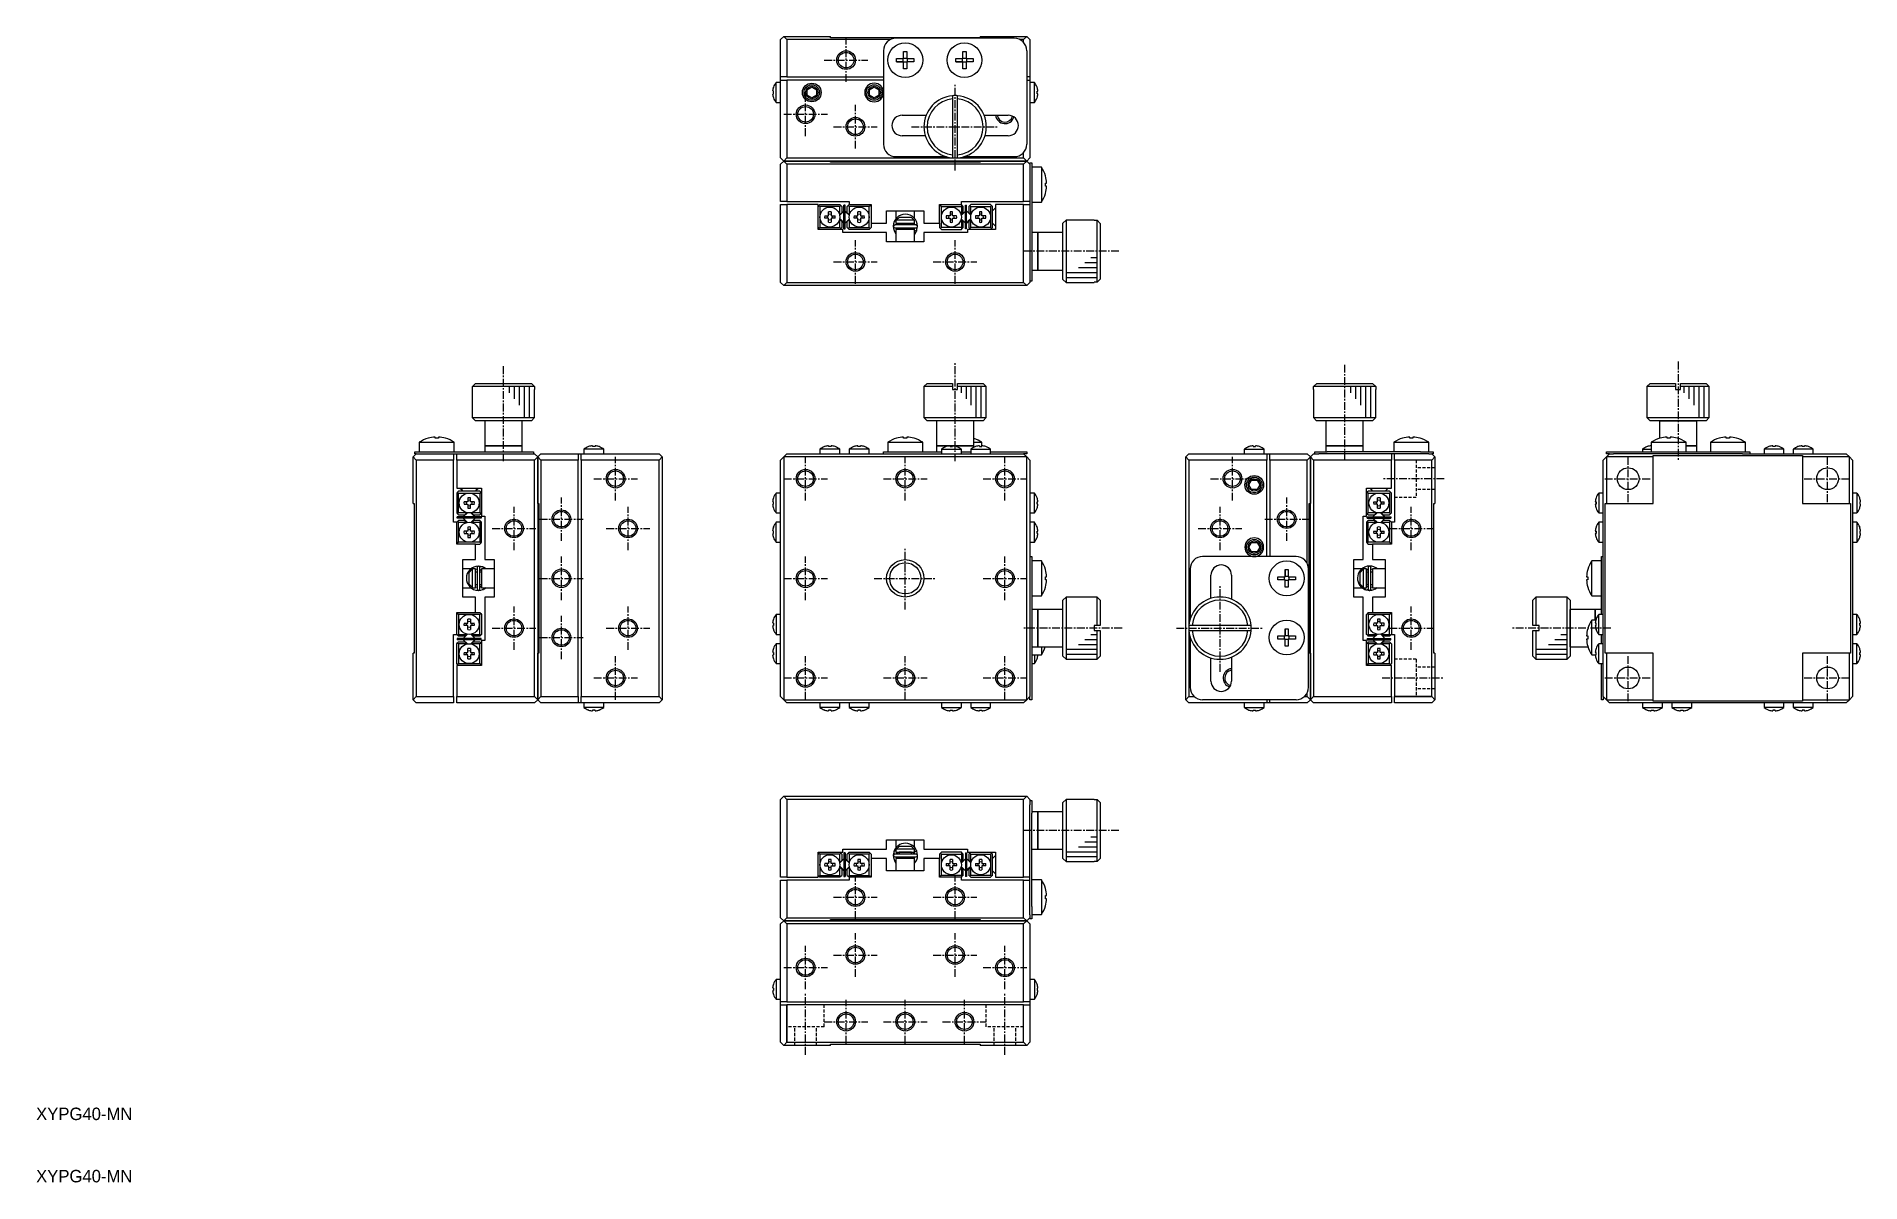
# Model space of a CAD drawing. Extents: x 10 to 303, y 10 to 194.
import ezdxf

# ---------------------------------------------------------------- set-up
doc = ezdxf.new("R2010")
doc.units = 0
doc.linetypes.add('CENTER', pattern=[2, 1.25, -0.25, 0.25, -0.25])
doc.linetypes.add('DASHED', pattern=[0.75, 0.5, -0.25])
doc.layers.get('0').update_dxf_attribs({"linetype": 'CONTINUOUS'})
doc.layers.add('CENTER', color=1, linetype='CENTER')
doc.styles.get("Standard").update_dxf_attribs({"font": 'FGP教科書体NT-M'})

msp = doc.modelspace()

# ---------------------------------------------------------------- texts
at = {"color": 7, "linetype": 'CONTINUOUS'}
for p in [(10, 20), (10, 10)]:
    msp.add_text('XYPG40-MN', height=2, dxfattribs=at).set_placement(p)

# ---------------------------------------------------------------- linework, layer by layer
at = {"color": 7, "linetype": 'CONTINUOUS'}
for p, q in [((129.49, 193.5), (129.99, 194)), ((129.49, 187.5), (129.49, 193.5)), ((129.99, 194), (130.49, 193.5)), ((129.99, 194), (137.49, 194)), ((130.49, 193.5), (130.49, 187.5)), ((147.12, 193.5), (130.49, 193.5)), ((137.49, 193.8), (137.49, 194)), ((161.49, 193.8), (137.49, 193.8)), ((166.99, 193.7), (147.99, 193.7)), ((161.49, 194), (161.49, 193.8)), ((161.49, 194), (168.99, 194)), ((168.49, 193.5), (167.87, 193.5)), ((168.49, 193.5), (168.99, 194)), ((168.49, 193.02), (168.49, 193.5)), ((168.99, 194), (169.49, 193.5)), ((169.49, 193.5), (169.49, 187.5)), ((145.99, 191.7), (145.99, 176.7)), ((148.1, 189.94), (148.1, 190.46)), ((148.1, 190.46), (149.23, 190.46)), ((149.17, 189.94), (149.17, 190.46)), ((149.23, 191.6), (149.75, 191.6)), ((149.23, 190.46), (149.23, 191.6)), ((149.23, 190.53), (149.75, 190.53)), ((149.75, 191.6), (149.75, 190.46)), ((149.75, 190.46), (150.89, 190.46)), ((149.82, 190.46), (149.82, 189.94)), ((150.89, 190.46), (150.89, 189.94)), ((157.6, 189.94), (157.6, 190.46)), ((157.6, 190.46), (158.73, 190.46)), ((158.67, 189.94), (158.67, 190.46)), ((158.73, 191.6), (159.25, 191.6)), ((158.73, 190.46), (158.73, 191.6)), ((158.73, 190.53), (159.25, 190.53)), ((159.25, 191.6), (159.25, 190.46)), ((159.25, 190.46), (160.39, 190.46)), ((159.32, 190.46), (159.32, 189.94)), ((160.39, 190.46), (160.39, 189.94)), ((168.99, 191.7), (168.99, 176.7)), ((130.49, 187.5), (129.49, 187.5)), ((129.49, 187), (129.49, 187.5)), ((130.49, 187.5), (145.99, 187.5)), ((149.23, 189.94), (148.1, 189.94)), ((148.1, 189.94), (149.17, 189.94)), ((149.23, 189.94), (149.17, 189.94)), ((149.23, 188.8), (149.23, 189.94)), ((149.75, 189.87), (149.23, 189.87)), ((149.75, 188.8), (149.23, 188.8)), ((149.75, 189.94), (149.75, 188.8)), ((150.89, 189.94), (149.75, 189.94)), ((149.82, 189.94), (149.75, 189.94)), ((150.89, 189.94), (149.82, 189.94)), ((158.73, 189.94), (157.6, 189.94)), ((157.6, 189.94), (158.67, 189.94)), ((158.73, 189.94), (158.67, 189.94)), ((158.73, 188.8), (158.73, 189.94)), ((159.25, 189.87), (158.73, 189.87)), ((159.25, 188.8), (158.73, 188.8)), ((159.25, 189.94), (159.25, 188.8)), ((160.39, 189.94), (159.25, 189.94)), ((159.32, 189.94), (159.25, 189.94)), ((160.39, 189.94), (159.32, 189.94)), ((169.49, 187.5), (168.99, 187.5)), ((169.49, 187.5), (169.49, 187)), ((128.34, 185.2), (128.21, 185.2)), ((128.21, 184.8), (128.34, 184.8)), ((128.34, 185.83), (128.34, 185.85)), ((128.34, 184.8), (128.34, 185.2)), ((128.77, 183.4), (128.77, 186.6)), ((129.49, 186.6), (128.77, 186.6)), ((129.49, 187), (130.49, 187)), ((129.49, 174.5), (129.49, 187)), ((130.49, 187), (130.49, 174.5)), ((145.99, 187), (130.49, 187)), ((133.74, 185.43), (134.49, 185.87)), ((133.74, 184.57), (133.74, 185.43)), ((134.49, 184.13), (133.74, 184.57)), ((134.49, 185.87), (135.24, 185.43)), ((135.24, 184.57), (134.49, 184.13)), ((135.24, 185.43), (135.24, 184.57)), ((143.74, 185.43), (144.49, 185.87)), ((143.74, 184.57), (143.74, 185.43)), ((144.49, 184.13), (143.74, 184.57)), ((144.49, 185.87), (145.24, 185.43)), ((145.24, 184.57), (144.49, 184.13)), ((145.24, 185.43), (145.24, 184.57)), ((157.09, 184.48), (157.09, 183.98)), ((157.89, 183.98), (157.89, 184.48)), ((168.99, 187), (169.49, 187)), ((169.49, 187), (169.49, 174.5)), ((170.22, 186.6), (169.49, 186.6)), ((170.22, 183.4), (170.22, 186.6)), ((170.65, 185.83), (170.65, 185.85)), ((170.65, 185.2), (170.78, 185.2)), ((170.65, 184.8), (170.65, 185.2)), ((170.78, 184.8), (170.65, 184.8)), ((128.34, 184.15), (128.34, 184.17)), ((128.77, 183.4), (129.49, 183.4)), ((157.09, 183.98), (157.09, 175.02)), ((157.89, 175.02), (157.89, 183.98)), ((169.49, 183.4), (170.22, 183.4)), ((170.65, 184.15), (170.65, 184.17)), ((148.99, 181.35), (152.85, 181.35)), ((162.14, 181.35), (165.99, 181.35)), ((152.71, 178.05), (148.99, 178.05)), ((165.99, 178.05), (162.28, 178.05)), ((129.49, 174.5), (129.99, 174)), ((129.49, 173.5), (129.99, 174)), ((129.49, 167.5), (129.49, 173.5)), ((129.99, 174), (130.49, 174.5)), ((129.99, 174), (130.49, 173.5)), ((129.99, 174), (137.49, 174)), ((137.49, 174), (129.99, 174)), ((130.49, 174.5), (157.49, 174.5)), ((168.49, 173.5), (130.49, 173.5)), ((130.49, 173.5), (130.49, 167.5)), ((137.49, 173.8), (137.49, 174)), ((161.49, 174), (137.49, 174)), ((161.49, 173.8), (137.49, 173.8)), ((147.99, 174.7), (156.09, 174.7)), ((157.09, 175.02), (157.09, 174.52)), ((157.49, 174.5), (168.49, 174.5)), ((157.89, 174.52), (157.89, 175.02)), ((158.89, 174.7), (166.99, 174.7)), ((161.49, 174), (161.49, 173.8)), ((161.49, 174), (168.99, 174)), ((168.99, 174), (161.49, 174)), ((168.49, 174.5), (168.49, 175.38)), ((168.49, 174.5), (168.99, 174)), ((168.49, 173.5), (168.99, 174)), ((168.49, 167.5), (168.49, 173.5)), ((168.99, 174), (169.49, 174.5)), ((168.99, 174), (169.49, 173.5)), ((169.49, 173.7), (169.79, 173.7)), ((169.49, 173.5), (169.49, 173.7)), ((169.49, 173.5), (169.49, 167.5)), ((169.79, 173.7), (169.79, 171.7)), ((171.34, 173), (169.79, 173)), ((171.34, 173), (171.34, 167.4)), ((169.79, 171.7), (169.79, 156.7)), ((171.99, 171.6), (171.99, 171.6)), ((171.99, 169.94), (171.99, 170.46)), ((171.99, 170.46), (172.18, 170.46)), ((172.18, 169.94), (171.99, 169.94)), ((130.49, 167.5), (129.49, 167.5)), ((129.49, 167), (130.49, 167)), ((129.49, 154.5), (129.49, 167)), ((130.49, 167.5), (140.49, 167.5)), ((135.49, 167), (130.49, 167)), ((130.49, 167), (130.49, 154.5)), ((135.49, 163), (135.49, 167)), ((135.64, 166.85), (135.79, 167)), ((135.79, 167), (138.99, 167)), ((138.99, 167), (139.14, 166.85)), ((139.64, 163.1), (139.64, 166.9)), ((139.84, 166.9), (139.64, 166.9)), ((139.84, 163.1), (139.84, 166.9)), ((140.34, 166.85), (140.49, 167)), ((140.49, 167.5), (140.49, 167)), ((140.49, 167), (143.99, 167)), ((143.69, 167), (143.84, 166.85)), ((143.99, 167), (143.99, 164)), ((154.99, 167), (158.49, 167)), ((154.99, 164), (154.99, 167)), ((155.29, 167), (155.14, 166.85)), ((158.49, 167), (158.49, 167.5)), ((158.49, 167.5), (168.49, 167.5)), ((158.64, 166.85), (158.49, 167)), ((159.14, 163.1), (159.14, 166.9)), ((159.14, 166.9), (159.34, 166.9)), ((159.34, 163.1), (159.34, 166.9)), ((159.99, 167), (159.84, 166.85)), ((163.19, 167), (159.99, 167)), ((163.34, 166.85), (163.19, 167)), ((163.99, 167), (163.99, 163)), ((168.49, 167), (163.99, 167)), ((169.49, 167.5), (168.49, 167.5)), ((168.49, 167), (169.49, 167)), ((168.49, 154.5), (168.49, 167)), ((169.49, 167.5), (169.49, 167)), ((169.49, 167), (169.49, 154.5)), ((169.79, 167.4), (171.34, 167.4)), ((171.99, 168.8), (171.99, 168.8)), ((135.64, 166.85), (135.49, 166.7)), ((135.79, 166.7), (135.64, 166.85)), ((135.79, 166.7), (135.79, 165)), ((138.99, 166.7), (135.79, 166.7)), ((135.79, 165), (135.79, 163.3)), ((136.57, 165.2), (137.19, 165.2)), ((137.19, 164.8), (136.57, 164.8)), ((137.19, 165.2), (137.19, 165.83)), ((137.19, 164.17), (137.19, 164.8)), ((137.59, 165.83), (137.59, 165.2)), ((137.59, 165.2), (138.22, 165.2)), ((137.59, 164.8), (137.59, 164.17)), ((138.22, 164.8), (137.59, 164.8)), ((138.95, 165.36), (138.99, 165.4)), ((138.99, 164.6), (138.95, 164.64)), ((139.59, 165.9), (138.97, 165.29)), ((139.23, 164.49), (138.97, 164.75)), ((138.97, 164.71), (139.59, 164.1)), ((139.14, 166.85), (138.99, 166.7)), ((138.99, 165.4), (138.99, 166.7)), ((138.99, 165.4), (139.29, 165.7)), ((138.99, 163.3), (138.99, 164.6)), ((139.29, 164.3), (138.99, 164.6)), ((139.29, 166.7), (139.14, 166.85)), ((139.62, 164.1), (139.23, 164.49)), ((139.29, 166.7), (139.29, 165.7)), ((139.29, 164.3), (139.29, 163.3)), ((139.87, 165.9), (140.52, 165.25)), ((140.52, 165.29), (139.9, 165.9)), ((139.9, 164.1), (140.52, 164.71)), ((140.34, 166.85), (140.19, 166.7)), ((140.19, 165.7), (140.19, 166.7)), ((140.19, 165.7), (140.49, 165.4)), ((140.49, 164.6), (140.19, 164.3)), ((140.19, 163.3), (140.19, 164.3)), ((140.49, 166.7), (140.34, 166.85)), ((140.49, 166.7), (140.49, 165.4)), ((143.69, 166.7), (140.49, 166.7)), ((140.49, 165.4), (140.54, 165.36)), ((140.54, 164.64), (140.49, 164.6)), ((140.49, 164.6), (140.49, 163.3)), ((141.27, 165.2), (141.89, 165.2)), ((141.89, 164.8), (141.27, 164.8)), ((141.89, 165.2), (141.89, 165.83)), ((141.89, 164.17), (141.89, 164.8)), ((142.29, 165.83), (142.29, 165.2)), ((142.29, 165.2), (142.92, 165.2)), ((142.29, 164.8), (142.29, 164.17)), ((142.92, 164.8), (142.29, 164.8)), ((143.84, 166.85), (143.69, 166.7)), ((143.69, 165), (143.69, 166.7)), ((143.69, 163.3), (143.69, 165)), ((143.99, 166.7), (143.84, 166.85)), ((143.99, 164), (143.99, 163.3)), ((143.99, 164), (146.49, 164)), ((146.49, 166), (148.42, 166)), ((146.49, 164), (146.49, 166)), ((147.99, 166), (147.99, 164.73)), ((147.99, 164.73), (147.99, 164.73)), ((147.99, 164.73), (147.99, 164.73)), ((148.05, 164.5), (147.99, 164.5)), ((147.99, 164.5), (147.99, 164)), ((147.99, 164), (150.99, 164)), ((148.03, 163.73), (148.09, 164)), ((148.05, 164.5), (148.58, 165)), ((150.94, 164.5), (148.05, 164.5)), ((148.42, 166), (150.57, 166)), ((148.49, 164), (148.49, 163.73)), ((148.58, 165), (150.41, 165)), ((150.41, 165), (150.94, 164.5)), ((150.49, 163.73), (150.49, 164)), ((150.57, 166), (152.49, 166)), ((150.93, 164), (150.99, 163.73)), ((150.99, 164.5), (150.94, 164.5)), ((150.99, 164.77), (150.99, 166)), ((150.99, 164), (150.99, 164.5)), ((152.49, 166), (152.49, 164)), ((152.49, 164), (154.99, 164)), ((154.99, 166.7), (155.14, 166.85)), ((154.99, 164), (154.99, 163.3)), ((155.14, 166.85), (155.29, 166.7)), ((155.29, 165), (155.29, 166.7)), ((155.29, 166.7), (158.49, 166.7)), ((155.29, 163.3), (155.29, 165)), ((156.69, 165.2), (156.07, 165.2)), ((156.07, 164.8), (156.69, 164.8)), ((156.69, 165.83), (156.69, 165.2)), ((156.69, 164.8), (156.69, 164.17)), ((157.09, 165.2), (157.09, 165.83)), ((157.72, 165.2), (157.09, 165.2)), ((157.09, 164.17), (157.09, 164.8)), ((157.09, 164.8), (157.72, 164.8)), ((158.49, 165.4), (158.45, 165.36)), ((158.45, 164.64), (158.49, 164.6)), ((159.12, 165.9), (158.47, 165.25)), ((159.09, 165.9), (158.47, 165.29)), ((158.47, 164.71), (159.09, 164.1)), ((158.49, 166.7), (158.64, 166.85)), ((158.49, 166.7), (158.49, 165.4)), ((158.79, 165.7), (158.49, 165.4)), ((158.49, 164.6), (158.49, 163.3)), ((158.49, 164.6), (158.79, 164.3)), ((158.64, 166.85), (158.79, 166.7)), ((158.79, 165.7), (158.79, 166.7)), ((158.79, 163.3), (158.79, 164.3)), ((159.37, 164.1), (159.76, 164.49)), ((160.02, 165.29), (159.4, 165.9)), ((159.4, 164.1), (160.02, 164.71)), ((159.69, 166.7), (159.84, 166.85)), ((159.69, 166.7), (159.69, 165.7)), ((159.99, 165.4), (159.69, 165.7)), ((159.69, 164.3), (159.99, 164.6)), ((159.69, 164.3), (159.69, 163.3)), ((159.76, 164.49), (160.02, 164.75)), ((159.84, 166.85), (159.99, 166.7)), ((159.99, 166.7), (163.19, 166.7)), ((159.99, 165.4), (159.99, 166.7)), ((160.04, 165.36), (159.99, 165.4)), ((159.99, 164.6), (160.04, 164.64)), ((159.99, 163.3), (159.99, 164.6)), ((161.39, 165.2), (160.77, 165.2)), ((160.77, 164.8), (161.39, 164.8)), ((161.39, 165.83), (161.39, 165.2)), ((161.39, 164.8), (161.39, 164.17)), ((161.79, 165.2), (161.79, 165.83)), ((162.42, 165.2), (161.79, 165.2)), ((161.79, 164.17), (161.79, 164.8)), ((161.79, 164.8), (162.42, 164.8)), ((163.19, 166.7), (163.34, 166.85)), ((163.19, 166.7), (163.19, 165)), ((163.19, 165), (163.19, 163.3)), ((163.34, 166.85), (163.49, 166.7)), ((163.49, 163.3), (163.49, 166.7)), ((163.76, 166.25), (163.51, 166)), ((163.51, 164), (163.51, 166)), ((163.51, 164), (163.76, 163.75)), ((163.99, 166.48), (163.76, 166.25)), ((175.29, 164.5), (174.79, 164)), ((174.79, 155), (174.79, 164)), ((175.29, 164.5), (175.29, 154.5)), ((179.79, 164.5), (175.29, 164.5)), ((179.79, 164.5), (179.79, 164.48)), ((179.79, 164.48), (180.29, 164.48)), ((180.29, 154.52), (180.29, 164.48)), ((180.29, 164.48), (180.79, 163.98)), ((180.79, 163.98), (180.79, 155.02)), ((135.49, 163.3), (135.64, 163.15)), ((139.49, 163), (135.49, 163)), ((135.64, 163.15), (135.79, 163.3)), ((135.79, 163), (135.64, 163.15)), ((135.79, 163.3), (138.99, 163.3)), ((138.99, 163.3), (139.14, 163.15)), ((139.14, 163.15), (138.99, 163)), ((139.14, 163.15), (139.29, 163.3)), ((139.49, 162.5), (139.49, 163)), ((146.49, 162.5), (139.49, 162.5)), ((139.64, 163.1), (139.84, 163.1)), ((140.19, 163.3), (140.34, 163.15)), ((140.34, 163.15), (140.49, 163.3)), ((140.49, 163), (140.34, 163.15)), ((140.49, 163.3), (143.69, 163.3)), ((143.69, 163), (140.49, 163)), ((143.69, 163.3), (143.84, 163.15)), ((143.84, 163.15), (143.69, 163)), ((143.84, 163.15), (143.99, 163.3)), ((146.49, 161), (146.49, 162.5)), ((147.7, 162.79), (147.7, 162.78)), ((147.7, 162.78), (147.7, 162.78)), ((147.7, 162.78), (147.7, 162.78)), ((147.7, 162.78), (147.7, 162.77)), ((147.7, 162.77), (147.7, 162.77)), ((147.7, 162.77), (147.71, 162.77)), ((147.71, 162.77), (147.72, 162.72)), ((147.72, 162.73), (147.72, 162.72)), ((147.72, 162.72), (147.72, 162.73)), ((147.72, 162.73), (147.72, 162.73)), ((147.72, 162.73), (147.72, 162.73)), ((147.72, 162.72), (147.72, 162.72)), ((147.72, 162.72), (147.72, 162.72)), ((151.24, 163.73), (147.79, 163.73)), ((147.79, 163.28), (151.24, 163.28)), ((150.99, 163), (147.99, 163)), ((147.99, 163), (147.99, 161)), ((148.1, 163), (148.03, 163.28)), ((148.11, 163.02), (148.12, 163.04)), ((148.11, 163.01), (148.11, 163.02)), ((148.11, 163), (148.11, 163.01)), ((148.12, 163.08), (148.13, 163.09)), ((148.12, 163.06), (148.12, 163.08)), ((148.12, 163.05), (148.12, 163.06)), ((148.12, 163.04), (148.12, 163.05)), ((148.13, 163.1), (148.14, 163.12)), ((148.13, 163.09), (148.13, 163.1)), ((148.14, 163.13), (148.15, 163.14)), ((148.14, 163.12), (148.14, 163.13)), ((148.15, 163.14), (148.16, 163.15)), ((148.16, 163.16), (148.17, 163.17)), ((148.16, 163.15), (148.16, 163.16)), ((148.17, 163.17), (148.18, 163.18)), ((148.18, 163.18), (148.19, 163.19)), ((148.19, 163.19), (148.2, 163.2)), ((148.2, 163.2), (148.21, 163.21)), ((148.21, 163.21), (148.22, 163.22)), ((148.22, 163.22), (148.23, 163.23)), ((148.23, 163.23), (148.24, 163.24)), ((148.24, 163.24), (148.25, 163.24)), ((148.25, 163.24), (148.26, 163.25)), ((148.26, 163.25), (148.28, 163.26)), ((148.28, 163.26), (148.29, 163.26)), ((148.29, 163.26), (148.3, 163.27)), ((148.3, 163.27), (148.32, 163.27)), ((148.32, 163.27), (148.33, 163.27)), ((148.33, 163.27), (148.34, 163.27)), ((148.34, 163.27), (148.36, 163.28)), ((148.36, 163.28), (148.37, 163.28)), ((148.37, 163.28), (148.38, 163.28)), ((148.38, 163.28), (148.39, 163.28)), ((148.49, 163.28), (148.49, 163)), ((150.49, 163), (150.49, 163.28)), ((150.63, 163.28), (150.64, 163.28)), ((150.64, 163.28), (150.66, 163.28)), ((150.66, 163.28), (150.67, 163.28)), ((150.67, 163.28), (150.68, 163.27)), ((150.68, 163.27), (150.7, 163.27)), ((150.7, 163.27), (150.71, 163.27)), ((150.71, 163.27), (150.72, 163.26)), ((150.72, 163.26), (150.74, 163.26)), ((150.74, 163.26), (150.75, 163.25)), ((150.75, 163.25), (150.76, 163.25)), ((150.76, 163.25), (150.77, 163.24)), ((150.77, 163.24), (150.78, 163.23)), ((150.78, 163.23), (150.8, 163.23)), ((150.8, 163.23), (150.81, 163.22)), ((150.81, 163.22), (150.82, 163.21)), ((150.82, 163.21), (150.83, 163.2)), ((150.83, 163.2), (150.84, 163.19)), ((150.84, 163.19), (150.84, 163.18)), ((150.84, 163.18), (150.85, 163.17)), ((150.85, 163.17), (150.86, 163.16)), ((150.86, 163.16), (150.87, 163.15)), ((150.87, 163.15), (150.88, 163.14)), ((150.88, 163.14), (150.88, 163.12)), ((150.88, 163.12), (150.89, 163.11)), ((150.89, 163.11), (150.89, 163.1)), ((150.89, 163.1), (150.9, 163.09)), ((150.9, 163.09), (150.9, 163.07)), ((150.9, 163.07), (150.9, 163.06)), ((150.9, 163.06), (150.9, 163.05)), ((150.9, 163.05), (150.91, 163.03)), ((150.91, 163.03), (150.91, 163.02)), ((150.91, 163.02), (150.91, 163.01)), ((150.91, 163.01), (150.91, 163)), ((150.99, 161), (150.99, 163)), ((151.01, 162.82), (150.99, 162.82)), ((151.29, 162.71), (150.99, 162.81)), ((151, 162.24), (151.3, 162.72)), ((151.03, 162.81), (151.01, 162.82)), ((151.04, 162.8), (151.03, 162.81)), ((151.06, 162.79), (151.04, 162.8)), ((151.08, 162.78), (151.06, 162.79)), ((151.1, 162.78), (151.08, 162.78)), ((151.11, 162.77), (151.1, 162.78)), ((151.13, 162.76), (151.11, 162.77)), ((151.15, 162.76), (151.13, 162.76)), ((151.17, 162.75), (151.15, 162.76)), ((151.18, 162.74), (151.17, 162.75)), ((151.2, 162.74), (151.18, 162.74)), ((151.21, 162.73), (151.2, 162.74)), ((151.23, 162.73), (151.21, 162.73)), ((151.24, 162.73), (151.23, 162.73)), ((151.25, 162.72), (151.24, 162.73)), ((151.26, 162.72), (151.25, 162.72)), ((151.27, 162.72), (151.26, 162.72)), ((151.28, 162.72), (151.27, 162.72)), ((151.29, 162.72), (151.28, 162.72)), ((151.28, 162.69), (151.29, 162.71)), ((151.29, 162.71), (151.46, 163.47)), ((151.3, 162.72), (151.29, 162.72)), ((151.29, 162.72), (151.29, 162.72)), ((151.29, 162.72), (151.29, 162.72)), ((151.3, 163.28), (151.3, 163.29)), ((151.32, 163.24), (151.3, 163.28)), ((151.3, 162.72), (151.31, 162.75)), ((151.3, 162.72), (151.3, 162.72)), ((151.31, 162.75), (151.32, 162.79)), ((151.33, 163.21), (151.32, 163.24)), ((151.32, 162.79), (151.33, 162.82)), ((151.34, 163.18), (151.33, 163.21)), ((151.33, 162.82), (151.34, 162.86)), ((151.34, 163.14), (151.34, 163.18)), ((151.35, 163.11), (151.34, 163.14)), ((151.34, 162.86), (151.35, 162.89)), ((151.35, 163.07), (151.35, 163.11)), ((151.36, 163.03), (151.35, 163.07)), ((151.35, 162.93), (151.36, 162.96)), ((151.35, 162.89), (151.35, 162.93)), ((151.36, 163), (151.36, 163.03)), ((151.36, 162.96), (151.36, 163)), ((152.49, 162.5), (152.49, 161)), ((159.49, 162.5), (152.49, 162.5)), ((155.14, 163.15), (154.99, 163.3)), ((155.29, 163.3), (155.14, 163.15)), ((155.14, 163.15), (155.29, 163)), ((158.49, 163.3), (155.29, 163.3)), ((155.29, 163), (158.49, 163)), ((158.64, 163.15), (158.49, 163.3)), ((158.49, 163), (158.64, 163.15)), ((158.79, 163.3), (158.64, 163.15)), ((159.34, 163.1), (159.14, 163.1)), ((159.49, 163), (159.49, 162.5)), ((163.99, 163), (159.49, 163)), ((159.84, 163.15), (159.69, 163.3)), ((159.99, 163.3), (159.84, 163.15)), ((159.84, 163.15), (159.99, 163)), ((163.19, 163.3), (159.99, 163.3)), ((163.34, 163.15), (163.19, 163.3)), ((163.19, 163), (163.34, 163.15)), ((163.49, 163.3), (163.34, 163.15)), ((163.76, 163.75), (163.99, 163.52)), ((170.79, 162.5), (169.79, 162.5)), ((170.79, 162.5), (170.79, 156.5)), ((170.79, 156.5), (170.79, 162.5)), ((174.79, 162.5), (170.79, 162.5)), ((152.49, 161), (146.49, 161)), ((169.79, 156.7), (169.79, 154.7)), ((169.79, 156.5), (170.79, 156.5)), ((170.79, 156.5), (174.79, 156.5)), ((129.49, 154.5), (129.99, 154)), ((129.99, 154), (130.49, 154.5)), ((168.99, 154), (129.99, 154)), ((130.49, 154.5), (168.49, 154.5)), ((168.49, 154.5), (168.99, 154)), ((168.99, 154), (169.49, 154.5)), ((169.79, 154.7), (169.49, 154.7)), ((174.79, 155), (175.29, 154.5)), ((175.29, 154.5), (179.79, 154.5)), ((180.29, 154.52), (179.79, 154.52)), ((179.79, 154.52), (179.79, 154.5)), ((180.79, 155.02), (180.29, 154.52)), ((80.02, 137.79), (80.52, 138.29)), ((80.02, 137.29), (80.02, 137.79)), ((89.99, 137.79), (80.02, 137.79)), ((80.52, 138.29), (89.49, 138.29)), ((89.49, 138.29), (89.99, 137.79)), ((89.99, 137.79), (89.99, 137.29)), ((152.99, 138.29), (152.49, 137.79)), ((157.09, 137.79), (152.49, 137.79)), ((152.49, 137.79), (152.49, 132.79)), ((152.99, 138.29), (157.09, 138.29)), ((152.99, 138.29), (157.09, 138.29)), ((157.09, 138.29), (157.09, 137.79)), ((157.09, 137.79), (157.09, 137.29)), ((157.89, 138.29), (161.99, 138.29)), ((157.89, 138.29), (161.99, 138.29)), ((157.89, 137.79), (157.89, 138.29)), ((162.49, 137.79), (157.89, 137.79)), ((157.89, 137.29), (157.89, 137.79)), ((162.49, 137.79), (161.99, 138.29)), ((162.49, 132.79), (162.49, 137.79)), ((215.02, 137.79), (215.52, 138.29)), ((215.02, 137.29), (215.02, 137.79)), ((224.99, 137.79), (215.02, 137.79)), ((215.52, 138.29), (224.49, 138.29)), ((224.49, 138.29), (224.99, 137.79)), ((224.99, 137.79), (224.99, 137.29)), ((269.01, 138.29), (268.51, 137.79)), ((273.11, 137.79), (268.51, 137.79)), ((268.51, 137.79), (268.51, 132.79)), ((269.01, 138.29), (273.11, 138.29)), ((273.11, 138.29), (273.11, 137.79)), ((273.11, 137.79), (273.11, 137.29)), ((273.91, 138.29), (278.01, 138.29)), ((273.91, 137.79), (273.91, 138.29)), ((278.51, 137.79), (273.91, 137.79)), ((273.91, 137.29), (273.91, 137.79)), ((278.51, 137.79), (278.01, 138.29)), ((278.51, 132.79), (278.51, 137.79)), ((80, 137.29), (80.02, 137.29)), ((80, 137.29), (80, 132.79)), ((89.99, 137.29), (90, 137.29)), ((90, 132.79), (90, 137.29)), ((157.09, 137.29), (157.89, 137.29)), ((157.09, 137.29), (157.89, 137.29)), ((215, 137.29), (215.02, 137.29)), ((215, 137.29), (215, 132.79)), ((224.99, 137.29), (225, 137.29)), ((225, 132.79), (225, 137.29)), ((273.11, 137.29), (273.91, 137.29)), ((80, 132.79), (90, 132.79)), ((80, 132.79), (80.5, 132.29)), ((89.5, 132.29), (80.5, 132.29)), ((82, 132.29), (82, 128.29)), ((88, 128.29), (88, 132.29)), ((89.5, 132.29), (90, 132.79)), ((152.49, 132.79), (162.49, 132.79)), ((152.49, 132.79), (152.99, 132.29)), ((161.99, 132.29), (152.99, 132.29)), ((154.49, 132.29), (154.49, 128.29)), ((160.49, 128.29), (160.49, 132.29)), ((161.99, 132.29), (162.49, 132.79)), ((215, 132.79), (225, 132.79)), ((215, 132.79), (215.5, 132.29)), ((224.5, 132.29), (215.5, 132.29)), ((217, 132.29), (217, 128.29)), ((223, 128.29), (223, 132.29)), ((224.5, 132.29), (225, 132.79)), ((268.51, 132.79), (273.51, 132.79)), ((268.51, 132.79), (269.01, 132.29)), ((270.51, 132.29), (269.01, 132.29)), ((273.51, 132.29), (269.01, 132.29)), ((276.51, 132.29), (270.51, 132.29)), ((270.51, 132.29), (273.51, 132.29)), ((270.51, 132.29), (270.51, 129.46)), ((273.51, 132.79), (278.51, 132.79)), ((278.01, 132.29), (273.51, 132.29)), ((273.51, 132.29), (276.51, 132.29)), ((278.01, 132.29), (276.51, 132.29)), ((276.51, 128.29), (276.51, 132.29)), ((278.01, 132.29), (278.51, 132.79)), ((71.5, 128.83), (77.1, 128.83)), ((71.5, 128.83), (71.5, 127.29)), ((72.9, 129.49), (72.9, 129.49)), ((74.04, 129.49), (74.04, 129.68)), ((74.56, 129.49), (74.04, 129.49)), ((74.56, 129.68), (74.56, 129.49)), ((75.71, 129.49), (75.7, 129.49)), ((77.1, 127.29), (77.1, 128.83)), ((146.69, 128.83), (152.29, 128.83)), ((146.69, 128.83), (146.69, 127.29)), ((148.1, 129.49), (148.09, 129.49)), ((148.1, 129.49), (148.09, 129.49)), ((149.23, 129.49), (149.23, 129.68)), ((149.75, 129.49), (149.23, 129.49)), ((149.75, 129.68), (149.75, 129.49)), ((150.9, 129.49), (150.89, 129.49)), ((150.9, 129.49), (150.89, 129.49)), ((152.29, 127.29), (152.29, 128.83)), ((160.49, 128.83), (161.79, 128.83)), ((161.79, 128.28), (161.79, 128.83)), ((227.9, 128.83), (233.5, 128.83)), ((227.9, 128.83), (227.9, 127.29)), ((229.3, 129.49), (229.3, 129.49)), ((230.44, 129.49), (230.44, 129.68)), ((230.96, 129.49), (230.44, 129.49)), ((230.96, 129.68), (230.96, 129.49)), ((232.11, 129.49), (232.1, 129.49)), ((233.5, 127.29), (233.5, 128.83)), ((269.21, 128.83), (272.01, 128.83)), ((269.21, 128.83), (269.21, 127.29)), ((270.61, 129.49), (270.61, 129.49)), ((271.75, 129.49), (271.75, 129.68)), ((272.27, 129.49), (271.75, 129.49)), ((272.01, 128.83), (274.81, 128.83)), ((272.27, 129.68), (272.27, 129.49)), ((273.41, 129.49), (273.41, 129.49)), ((274.81, 127.29), (274.81, 128.83)), ((278.71, 128.83), (281.51, 128.83)), ((278.71, 128.83), (278.71, 127.29)), ((280.11, 129.49), (280.11, 129.49)), ((281.25, 129.49), (281.25, 129.68)), ((281.77, 129.49), (281.25, 129.49)), ((281.51, 128.83), (284.31, 128.83)), ((281.77, 129.68), (281.77, 129.49)), ((282.91, 129.49), (282.91, 129.49)), ((284.31, 127.29), (284.31, 128.83)), ((70.5, 126.49), (71, 126.99)), ((70.5, 118.99), (70.5, 126.49)), ((71, 125.99), (70.5, 126.49)), ((70.8, 126.99), (70.8, 127.29)), ((70.8, 127.29), (72.8, 127.29)), ((71, 126.99), (70.8, 126.99)), ((71, 126.99), (77, 126.99)), ((71, 125.99), (71, 87.99)), ((77, 125.99), (71, 125.99)), ((72.8, 127.29), (87.8, 127.29)), ((77, 126.99), (77.5, 126.99)), ((77, 126.99), (77, 125.99)), ((77, 115.99), (77, 125.99)), ((77.5, 126.99), (90, 126.99)), ((77.5, 125.99), (77.5, 126.99)), ((77.5, 125.99), (77.5, 121.49)), ((90, 125.99), (77.5, 125.99)), ((82, 128.29), (88, 128.29)), ((88, 128.29), (82, 128.29)), ((82, 128.29), (82, 127.29)), ((87.8, 127.29), (89.8, 127.29)), ((88, 127.29), (88, 128.29)), ((89.8, 127.29), (89.8, 126.99)), ((90.5, 126.49), (90, 126.99)), ((90, 125.99), (90.5, 126.49)), ((90, 87.99), (90, 125.99)), ((90.5, 126.49), (91, 126.99)), ((90.5, 118.99), (90.5, 126.49)), ((91, 125.99), (90.5, 126.49)), ((90.5, 126.49), (90.5, 118.99)), ((91, 126.99), (97, 126.99)), ((91, 125.99), (91, 87.99)), ((97, 125.99), (91, 125.99)), ((97, 126.99), (97, 125.99)), ((97, 126.99), (97.5, 126.99)), ((97, 87.99), (97, 125.99)), ((97.5, 125.99), (97.5, 126.99)), ((97.5, 126.99), (110, 126.99)), ((110, 125.99), (97.5, 125.99)), ((97.5, 125.99), (97.5, 87.99)), ((101.1, 127.71), (97.9, 127.71)), ((97.9, 127.71), (97.9, 126.99)), ((98.68, 128.14), (98.65, 128.14)), ((99.3, 128.14), (99.3, 128.28)), ((99.7, 128.14), (99.3, 128.14)), ((99.7, 128.28), (99.7, 128.14)), ((100.35, 128.14), (100.33, 128.14)), ((101.1, 126.99), (101.1, 127.71)), ((110.5, 126.49), (110, 126.99)), ((110, 125.99), (110.5, 126.49)), ((110, 87.99), (110, 125.99)), ((110.5, 126.49), (110.5, 87.49)), ((129.49, 125.99), (129.99, 126.49)), ((129.49, 87.99), (129.49, 125.99)), ((129.99, 126.49), (130.49, 126.99)), ((168.99, 126.49), (129.99, 126.49)), ((129.99, 126.49), (129.99, 87.49)), ((130.49, 126.99), (168.49, 126.99)), ((137.39, 127.71), (135.79, 127.71)), ((135.79, 127.71), (135.79, 126.99)), ((136.57, 128.14), (136.54, 128.14)), ((137.19, 128.14), (137.19, 128.28)), ((137.59, 128.14), (137.19, 128.14)), ((138.99, 127.71), (137.39, 127.71)), ((137.59, 128.28), (137.59, 128.14)), ((138.24, 128.14), (138.22, 128.14)), ((138.99, 126.99), (138.99, 127.71)), ((143.69, 127.71), (140.49, 127.71)), ((140.49, 127.71), (140.49, 126.99)), ((141.27, 128.14), (141.24, 128.14)), ((141.89, 128.14), (141.89, 128.28)), ((142.29, 128.14), (141.89, 128.14)), ((142.29, 128.28), (142.29, 128.14)), ((142.94, 128.14), (142.92, 128.14)), ((143.69, 126.99), (143.69, 127.71)), ((145.99, 126.99), (145.99, 127.29)), ((145.99, 127.29), (147.99, 127.29)), ((147.99, 127.29), (155.29, 127.29)), ((154.49, 128.29), (156.64, 128.29)), ((160.49, 128.29), (154.49, 128.29)), ((154.49, 128.29), (154.49, 127.29)), ((155.29, 127.71), (158.49, 127.71)), ((155.29, 127.71), (155.29, 126.99)), ((156.04, 128.14), (156.07, 128.14)), ((156.64, 128.29), (157.1, 128.29)), ((156.69, 128.28), (156.69, 128.14)), ((156.69, 128.14), (157.09, 128.14)), ((157.09, 128.14), (157.09, 128.28)), ((157.1, 128.29), (160.49, 128.29)), ((157.72, 128.14), (157.74, 128.14)), ((158.49, 126.99), (158.49, 127.71)), ((158.49, 127.29), (159.99, 127.29)), ((159.99, 127.71), (161.59, 127.71)), ((159.99, 127.71), (159.99, 126.99)), ((160.49, 128.04), (160.49, 128.29)), ((160.74, 128.14), (160.77, 128.14)), ((161.39, 128.28), (161.39, 128.14)), ((161.39, 128.14), (161.79, 128.14)), ((161.59, 127.71), (163.19, 127.71)), ((161.79, 128.14), (161.79, 128.28)), ((162.42, 128.14), (162.44, 128.14)), ((163.19, 126.99), (163.19, 127.71)), ((163.19, 127.29), (166.99, 127.29)), ((166.99, 127.29), (168.99, 127.29)), ((168.49, 126.99), (168.99, 126.49)), ((168.99, 126.99), (168.49, 126.99)), ((168.99, 127.29), (168.99, 126.99)), ((168.99, 87.49), (168.99, 126.49)), ((168.99, 126.49), (169.49, 125.99)), ((169.49, 125.99), (169.49, 87.99)), ((195, 126.99), (194.5, 126.49)), ((194.5, 87.49), (194.5, 126.49)), ((194.5, 126.49), (195, 125.99)), ((195, 126.99), (207.5, 126.99)), ((195, 125.99), (195, 98.99)), ((207.5, 125.99), (195, 125.99)), ((203.9, 127.71), (207.1, 127.71)), ((203.9, 127.71), (203.9, 126.99)), ((204.65, 128.14), (204.68, 128.14)), ((205.3, 128.28), (205.3, 128.14)), ((205.3, 128.14), (205.7, 128.14)), ((205.7, 128.14), (205.7, 128.28)), ((206.33, 128.14), (206.35, 128.14)), ((207.1, 126.99), (207.1, 127.71)), ((207.5, 126.99), (207.5, 125.99)), ((207.5, 126.99), (208, 126.99)), ((207.5, 110.49), (207.5, 125.99)), ((208, 126.99), (214, 126.99)), ((208, 125.99), (208, 126.99)), ((214, 125.99), (208, 125.99)), ((208, 125.99), (208, 110.49)), ((214, 126.99), (214.5, 126.49)), ((214.5, 126.49), (214, 125.99)), ((214, 109.36), (214, 125.99)), ((215, 126.99), (214.5, 126.49)), ((214.5, 126.49), (214.5, 118.99)), ((214.5, 118.99), (214.5, 126.49)), ((214.5, 126.49), (215, 125.99)), ((215, 126.99), (215.88, 126.99)), ((215, 125.99), (215, 87.99)), ((227.5, 125.99), (215, 125.99)), ((215.2, 126.99), (215.2, 127.29)), ((215.2, 127.29), (217.2, 127.29)), ((217.2, 126.99), (215.88, 126.99)), ((217, 128.29), (223, 128.29)), ((223, 128.29), (217, 128.29)), ((217, 128.29), (217, 127.29)), ((232.2, 127.29), (217.2, 127.29)), ((232.2, 126.99), (217.2, 126.99)), ((223, 127.29), (223, 128.29)), ((227.5, 126.99), (227.5, 125.99)), ((227.5, 121.49), (227.5, 125.99)), ((228, 125.99), (228, 126.99)), ((228, 125.99), (228, 115.99)), ((234, 125.99), (228, 125.99)), ((234, 125.99), (228, 125.99)), ((232.2, 127.29), (234.2, 127.29)), ((233.53, 126.99), (232.2, 126.99)), ((233.53, 126.99), (234, 126.99)), ((234.2, 126.99), (234, 126.99)), ((234, 126.99), (234.5, 126.49)), ((234.5, 126.49), (234, 125.99)), ((234, 87.99), (234, 125.99)), ((234.2, 127.29), (234.2, 126.99)), ((234.5, 126.49), (234.5, 118.99)), ((262.01, 126.49), (261.51, 125.99)), ((261.51, 87.99), (261.51, 125.99)), ((262.01, 126.99), (262.01, 127.29)), ((262.01, 127.29), (264.01, 127.29)), ((262.51, 126.99), (262.01, 126.99)), ((262.51, 126.99), (262.01, 126.49)), ((262.01, 126.49), (262.01, 118.99)), ((269.51, 126.49), (262.01, 126.49)), ((262.51, 126.99), (263.14, 126.99)), ((264.01, 126.99), (263.14, 126.99)), ((264.01, 127.29), (283.01, 127.29)), ((283.01, 126.99), (264.01, 126.99)), ((267.81, 127.71), (269.21, 127.71)), ((267.81, 127.71), (267.81, 127.29)), ((268.56, 128.14), (268.58, 128.14)), ((269.51, 126.69), (293.51, 126.69)), ((269.51, 126.49), (269.51, 126.69)), ((269.51, 118.99), (269.51, 126.49)), ((274.81, 128.29), (276.51, 128.29)), ((276.51, 128.29), (274.81, 128.29)), ((276.51, 127.29), (276.51, 128.29)), ((283.01, 127.29), (285.01, 127.29)), ((283.88, 126.99), (283.01, 126.99)), ((283.88, 126.99), (300.51, 126.99)), ((285.01, 127.29), (285.01, 126.99)), ((288.91, 127.71), (287.31, 127.71)), ((287.31, 127.71), (287.31, 126.99)), ((288.08, 128.14), (288.06, 128.14)), ((288.71, 128.14), (288.71, 128.28)), ((289.11, 128.14), (288.71, 128.14)), ((290.51, 127.71), (288.91, 127.71)), ((289.11, 128.28), (289.11, 128.14)), ((289.76, 128.14), (289.74, 128.14)), ((290.51, 126.99), (290.51, 127.71)), ((295.21, 127.71), (292.01, 127.71)), ((292.01, 127.71), (292.01, 126.99)), ((292.78, 128.14), (292.76, 128.14)), ((293.41, 128.14), (293.41, 128.28)), ((293.81, 128.14), (293.41, 128.14)), ((293.51, 126.69), (293.51, 126.49)), ((293.51, 126.49), (293.51, 118.99)), ((301.01, 126.49), (293.51, 126.49)), ((293.81, 128.28), (293.81, 128.14)), ((294.46, 128.14), (294.44, 128.14)), ((295.21, 126.99), (295.21, 127.71)), ((301.01, 126.49), (300.51, 126.99)), ((301.01, 118.99), (301.01, 126.49)), ((301.51, 125.99), (301.01, 126.49)), ((301.51, 125.99), (301.51, 87.99)), ((77.5, 121.49), (81.5, 121.49)), ((77.65, 120.84), (77.5, 120.69)), ((77.5, 120.69), (77.5, 117.49)), ((77.65, 120.84), (77.8, 120.99)), ((77.8, 120.69), (77.65, 120.84)), ((81.2, 120.99), (77.8, 120.99)), ((77.8, 117.49), (77.8, 120.69)), ((77.8, 120.69), (79.5, 120.69)), ((78.02, 121.49), (78.25, 121.26)), ((78.25, 121.26), (78.5, 121.01)), ((80.5, 121.01), (78.5, 121.01)), ((79.5, 120.69), (81.2, 120.69)), ((80.5, 121.01), (80.75, 121.26)), ((80.75, 121.26), (80.98, 121.49)), ((81.2, 120.99), (81.35, 120.84)), ((81.35, 120.84), (81.2, 120.69)), ((81.2, 120.69), (81.2, 117.49)), ((81.5, 120.69), (81.35, 120.84)), ((81.5, 121.49), (81.5, 116.99)), ((128.77, 119.09), (128.77, 120.69)), ((129.49, 120.69), (128.77, 120.69)), ((170.22, 120.69), (169.49, 120.69)), ((170.22, 119.09), (170.22, 120.69)), ((204.64, 121.99), (205.07, 122.74)), ((205.07, 121.24), (204.64, 121.99)), ((205.07, 122.74), (205.94, 122.74)), ((205.94, 121.24), (205.07, 121.24)), ((205.94, 122.74), (206.37, 121.99)), ((206.37, 121.99), (205.94, 121.24)), ((223.5, 121.49), (227.5, 121.49)), ((223.5, 116.99), (223.5, 121.49)), ((223.65, 120.84), (223.5, 120.69)), ((223.65, 120.84), (223.8, 120.99)), ((223.8, 120.69), (223.65, 120.84)), ((227.2, 120.99), (223.8, 120.99)), ((223.8, 117.49), (223.8, 120.69)), ((223.8, 120.69), (225.5, 120.69)), ((224.02, 121.49), (224.25, 121.26)), ((224.25, 121.26), (224.5, 121.01)), ((225.5, 121.01), (224.5, 121.01)), ((226.5, 121.01), (225.5, 121.01)), ((225.5, 120.69), (227.2, 120.69)), ((226.5, 121.01), (226.75, 121.26)), ((226.75, 121.26), (226.98, 121.49)), ((227.2, 120.99), (227.35, 120.84)), ((227.35, 120.84), (227.2, 120.69)), ((227.2, 120.69), (227.2, 117.49)), ((227.5, 120.69), (227.35, 120.84)), ((227.5, 117.49), (227.5, 120.69)), ((260.79, 120.69), (260.79, 117.49)), ((261.51, 120.69), (260.79, 120.69)), ((302.23, 120.69), (301.51, 120.69)), ((302.23, 120.69), (302.23, 117.49)), ((70.5, 118.99), (70.7, 118.99)), ((70.7, 118.99), (70.7, 94.99)), ((77.5, 117.49), (77.65, 117.34)), ((77.65, 117.34), (77.8, 117.49)), ((77.8, 117.19), (77.65, 117.34)), ((79.1, 117.49), (77.8, 117.49)), ((77.8, 117.19), (78.8, 117.19)), ((79.22, 117.52), (78.6, 116.9)), ((79.3, 119.29), (78.68, 119.29)), ((78.68, 118.89), (79.3, 118.89)), ((79.1, 117.49), (78.8, 117.19)), ((79.14, 117.53), (79.1, 117.49)), ((79.3, 119.92), (79.3, 119.29)), ((79.3, 118.89), (79.3, 118.27)), ((79.7, 119.29), (79.7, 119.92)), ((80.33, 119.29), (79.7, 119.29)), ((79.7, 118.89), (80.33, 118.89)), ((79.7, 118.27), (79.7, 118.89)), ((80.02, 117.25), (79.76, 117.51)), ((80.4, 116.9), (79.79, 117.52)), ((79.9, 117.49), (79.86, 117.53)), ((81.2, 117.49), (79.9, 117.49)), ((80.2, 117.19), (79.9, 117.49)), ((80.4, 116.87), (80.02, 117.25)), ((80.2, 117.19), (81.2, 117.19)), ((81.2, 117.49), (81.35, 117.34)), ((81.35, 117.34), (81.2, 117.19)), ((81.35, 117.34), (81.5, 117.49)), ((90.5, 118.99), (90.7, 118.99)), ((90.5, 118.99), (90.5, 94.99)), ((90.7, 118.99), (90.7, 94.99)), ((128.34, 119.29), (128.21, 119.29)), ((128.21, 118.89), (128.34, 118.89)), ((128.34, 119.92), (128.34, 119.94)), ((128.34, 118.89), (128.34, 119.29)), ((128.34, 118.24), (128.34, 118.27)), ((128.77, 117.49), (128.77, 119.09)), ((128.77, 117.49), (129.49, 117.49)), ((169.49, 117.49), (170.22, 117.49)), ((170.22, 117.49), (170.22, 119.09)), ((170.65, 119.92), (170.65, 119.94)), ((170.65, 119.29), (170.78, 119.29)), ((170.65, 118.89), (170.65, 119.29)), ((170.78, 118.89), (170.65, 118.89)), ((170.65, 118.24), (170.65, 118.27)), ((214.3, 118.99), (214.5, 118.99)), ((214.3, 94.99), (214.3, 118.99)), ((214.5, 94.99), (214.5, 118.99)), ((223.5, 117.49), (223.65, 117.34)), ((223.65, 117.34), (223.8, 117.49)), ((223.8, 117.19), (223.65, 117.34)), ((225.1, 117.49), (223.8, 117.49)), ((223.8, 117.19), (224.8, 117.19)), ((225.22, 117.52), (224.6, 116.9)), ((224.68, 119.29), (225.3, 119.29)), ((225.3, 118.89), (224.68, 118.89)), ((225.1, 117.49), (224.8, 117.19)), ((225.14, 117.53), (225.1, 117.49)), ((225.3, 119.29), (225.3, 119.92)), ((225.3, 118.27), (225.3, 118.89)), ((225.7, 119.92), (225.7, 119.29)), ((225.7, 119.29), (226.33, 119.29)), ((225.7, 118.89), (225.7, 118.27)), ((226.33, 118.89), (225.7, 118.89)), ((226.02, 117.25), (225.76, 117.51)), ((226.4, 116.9), (225.79, 117.52)), ((225.9, 117.49), (225.86, 117.53)), ((227.2, 117.49), (225.9, 117.49)), ((226.2, 117.19), (225.9, 117.49)), ((226.4, 116.87), (226.02, 117.25)), ((226.2, 117.19), (227.2, 117.19)), ((227.2, 117.49), (227.35, 117.34)), ((227.35, 117.34), (227.2, 117.19)), ((227.35, 117.34), (227.5, 117.49)), ((234.3, 118.99), (234.5, 118.99)), ((234.3, 94.99), (234.3, 118.99)), ((260.23, 119.29), (260.36, 119.29)), ((260.36, 118.89), (260.23, 118.89)), ((260.36, 119.94), (260.36, 119.92)), ((260.36, 119.29), (260.36, 118.89)), ((260.36, 118.27), (260.36, 118.24)), ((260.79, 117.49), (261.51, 117.49)), ((261.81, 118.99), (262.01, 118.99)), ((261.81, 94.99), (261.81, 118.99)), ((262.01, 118.99), (269.51, 118.99)), ((293.51, 118.99), (301.01, 118.99)), ((301.01, 118.99), (301.21, 118.99)), ((301.21, 118.99), (301.21, 94.99)), ((301.51, 117.49), (302.23, 117.49)), ((302.66, 119.94), (302.66, 119.92)), ((302.79, 119.29), (302.66, 119.29)), ((302.66, 119.29), (302.66, 118.89)), ((302.66, 118.89), (302.79, 118.89)), ((302.66, 118.27), (302.66, 118.24)), ((77.5, 115.99), (77, 115.99)), ((77.65, 116.14), (77.5, 115.99)), ((77.5, 112.49), (77.5, 115.99)), ((77.6, 116.64), (77.6, 116.84)), ((81.4, 116.84), (77.6, 116.84)), ((81.4, 116.64), (77.6, 116.64)), ((77.65, 116.14), (77.8, 116.29)), ((77.8, 115.99), (77.65, 116.14)), ((78.8, 116.29), (77.8, 116.29)), ((77.8, 112.79), (77.8, 115.99)), ((77.8, 115.99), (79.1, 115.99)), ((78.6, 116.62), (79.25, 115.97)), ((78.6, 116.58), (79.22, 115.97)), ((79.3, 114.59), (78.68, 114.59)), ((78.68, 114.19), (79.3, 114.19)), ((78.8, 116.29), (79.1, 115.99)), ((79.1, 115.99), (79.14, 115.95)), ((79.3, 115.22), (79.3, 114.59)), ((79.3, 114.19), (79.3, 113.57)), ((79.7, 114.59), (79.7, 115.22)), ((80.33, 114.59), (79.7, 114.59)), ((79.7, 113.57), (79.7, 114.19)), ((79.7, 114.19), (80.33, 114.19)), ((79.79, 115.97), (80.4, 116.58)), ((79.86, 115.95), (79.9, 115.99)), ((79.9, 115.99), (80.2, 116.29)), ((79.9, 115.99), (81.2, 115.99)), ((81.2, 116.29), (80.2, 116.29)), ((81.2, 116.29), (81.35, 116.14)), ((81.35, 116.14), (81.2, 115.99)), ((81.2, 115.99), (81.2, 112.79)), ((81.5, 115.99), (81.35, 116.14)), ((81.4, 116.84), (81.4, 116.64)), ((81.5, 116.99), (82, 116.99)), ((81.5, 112.79), (81.5, 115.99)), ((82, 116.99), (82, 109.99)), ((128.34, 114.59), (128.21, 114.59)), ((128.21, 114.19), (128.34, 114.19)), ((128.34, 115.22), (128.34, 115.24)), ((128.34, 114.19), (128.34, 114.59)), ((128.77, 112.79), (128.77, 115.99)), ((129.49, 115.99), (128.77, 115.99)), ((170.22, 115.99), (169.49, 115.99)), ((170.22, 112.79), (170.22, 115.99)), ((170.65, 115.22), (170.65, 115.24)), ((170.65, 114.59), (170.78, 114.59)), ((170.65, 114.19), (170.65, 114.59)), ((170.78, 114.19), (170.65, 114.19)), ((223, 116.99), (223.5, 116.99)), ((223, 109.99), (223, 116.99)), ((223.65, 116.14), (223.5, 115.99)), ((223.5, 115.99), (223.5, 112.79)), ((223.6, 116.84), (227.4, 116.84)), ((223.6, 116.64), (223.6, 116.84)), ((223.6, 116.64), (227.4, 116.64)), ((223.65, 116.14), (223.8, 116.29)), ((223.8, 115.99), (223.65, 116.14)), ((224.8, 116.29), (223.8, 116.29)), ((223.8, 112.79), (223.8, 115.99)), ((223.8, 115.99), (225.1, 115.99)), ((224.6, 116.62), (225.25, 115.97)), ((224.6, 116.58), (225.22, 115.97)), ((224.68, 114.59), (225.3, 114.59)), ((225.3, 114.19), (224.68, 114.19)), ((224.8, 116.29), (225.1, 115.99)), ((225.1, 115.99), (225.14, 115.95)), ((225.3, 114.59), (225.3, 115.22)), ((225.3, 113.57), (225.3, 114.19)), ((225.7, 115.22), (225.7, 114.59)), ((225.7, 114.59), (226.33, 114.59)), ((225.7, 114.19), (225.7, 113.57)), ((226.33, 114.19), (225.7, 114.19)), ((225.79, 115.97), (226.4, 116.58)), ((225.86, 115.95), (225.9, 115.99)), ((225.9, 115.99), (226.2, 116.29)), ((225.9, 115.99), (227.2, 115.99)), ((227.2, 116.29), (226.2, 116.29)), ((227.2, 116.29), (227.35, 116.14)), ((227.35, 116.14), (227.2, 115.99)), ((227.2, 115.99), (227.2, 112.79)), ((227.5, 115.99), (227.35, 116.14)), ((227.4, 116.84), (227.4, 116.64)), ((227.5, 115.99), (227.5, 112.49)), ((228, 115.99), (227.5, 115.99)), ((260.23, 114.59), (260.36, 114.59)), ((260.36, 114.19), (260.23, 114.19)), ((260.36, 115.24), (260.36, 115.22)), ((260.36, 114.59), (260.36, 114.19)), ((260.79, 115.99), (260.79, 114.39)), ((261.51, 115.99), (260.79, 115.99)), ((260.79, 114.39), (260.79, 112.79)), ((302.23, 115.99), (301.51, 115.99)), ((302.23, 115.99), (302.23, 114.39)), ((302.23, 114.39), (302.23, 112.79)), ((302.66, 115.24), (302.66, 115.22)), ((302.79, 114.59), (302.66, 114.59)), ((302.66, 114.59), (302.66, 114.19)), ((302.66, 114.19), (302.79, 114.19)), ((77.5, 112.79), (77.65, 112.64)), ((80.5, 112.49), (77.5, 112.49)), ((77.65, 112.64), (77.8, 112.79)), ((77.8, 112.49), (77.65, 112.64)), ((79.5, 112.79), (77.8, 112.79)), ((81.2, 112.79), (79.5, 112.79)), ((80.5, 112.49), (81.2, 112.49)), ((80.5, 109.99), (80.5, 112.49)), ((81.2, 112.79), (81.35, 112.64)), ((81.35, 112.64), (81.2, 112.49)), ((81.35, 112.64), (81.5, 112.79)), ((128.34, 113.54), (128.34, 113.57)), ((128.77, 112.79), (129.49, 112.79)), ((169.49, 112.79), (170.22, 112.79)), ((170.65, 113.54), (170.65, 113.57)), ((204.64, 111.99), (205.07, 112.74)), ((205.07, 111.24), (204.64, 111.99)), ((205.07, 112.74), (205.94, 112.74)), ((205.94, 111.24), (205.07, 111.24)), ((205.94, 112.74), (206.37, 111.99)), ((206.37, 111.99), (205.94, 111.24)), ((223.5, 112.79), (223.65, 112.64)), ((223.65, 112.64), (223.8, 112.79)), ((223.8, 112.49), (223.65, 112.64)), ((225.5, 112.79), (223.8, 112.79)), ((223.8, 112.49), (224.5, 112.49)), ((227.5, 112.49), (224.5, 112.49)), ((224.5, 112.49), (224.5, 109.99)), ((227.2, 112.79), (225.5, 112.79)), ((227.2, 112.79), (227.35, 112.64)), ((227.35, 112.64), (227.2, 112.49)), ((227.35, 112.64), (227.5, 112.79)), ((260.36, 113.57), (260.36, 113.54)), ((260.79, 112.79), (261.51, 112.79)), ((301.51, 112.79), (302.23, 112.79)), ((302.66, 113.57), (302.66, 113.54)), ((78.5, 109.99), (80.5, 109.99)), ((78.5, 108.07), (78.5, 109.99)), ((79.74, 108.49), (78.5, 108.49)), ((79.5, 107.91), (80, 108.44)), ((80, 108.49), (80, 108.44)), ((80.5, 108.49), (80, 108.49)), ((80, 108.44), (80, 105.55)), ((80.5, 105.49), (80.5, 108.49)), ((80.5, 108.42), (80.77, 108.49)), ((80.77, 108.73), (80.77, 105.28)), ((81.79, 108.79), (81.03, 108.96)), ((81.23, 108.8), (81.21, 108.8)), ((81.22, 105.28), (81.22, 108.73)), ((81.26, 108.81), (81.23, 108.8)), ((81.29, 108.83), (81.26, 108.81)), ((81.33, 108.83), (81.29, 108.83)), ((81.29, 108.31), (81.3, 108.32)), ((81.29, 108.3), (81.29, 108.31)), ((81.3, 108.32), (81.31, 108.33)), ((81.31, 108.33), (81.32, 108.34)), ((81.32, 108.34), (81.33, 108.35)), ((81.36, 108.84), (81.33, 108.83)), ((81.33, 108.35), (81.34, 108.36)), ((81.34, 108.36), (81.36, 108.37)), ((81.4, 108.85), (81.36, 108.84)), ((81.36, 108.37), (81.37, 108.37)), ((81.37, 108.37), (81.38, 108.38)), ((81.38, 108.38), (81.39, 108.38)), ((81.39, 108.38), (81.4, 108.39)), ((81.43, 108.85), (81.4, 108.85)), ((81.4, 108.39), (81.42, 108.39)), ((81.42, 108.39), (81.43, 108.4)), ((81.47, 108.85), (81.43, 108.85)), ((81.43, 108.4), (81.44, 108.4)), ((81.44, 108.4), (81.46, 108.4)), ((81.46, 108.4), (81.47, 108.4)), ((81.5, 108.85), (81.47, 108.85)), ((81.47, 108.4), (81.48, 108.4)), ((81.48, 108.4), (81.5, 108.4)), ((81.54, 108.85), (81.5, 108.85)), ((81.5, 108.49), (81.5, 105.49)), ((83.5, 108.49), (81.5, 108.49)), ((81.5, 108.4), (81.5, 108.4)), ((81.58, 108.85), (81.54, 108.85)), ((81.61, 108.84), (81.58, 108.85)), ((81.65, 108.84), (81.61, 108.84)), ((81.68, 108.83), (81.65, 108.84)), ((81.71, 108.82), (81.68, 108.83)), ((81.69, 108.51), (81.68, 108.49)), ((81.79, 108.79), (81.69, 108.49)), ((81.7, 108.54), (81.69, 108.52)), ((81.69, 108.52), (81.69, 108.51)), ((81.71, 108.56), (81.7, 108.54)), ((81.75, 108.81), (81.71, 108.82)), ((81.72, 108.58), (81.71, 108.56)), ((81.73, 108.59), (81.72, 108.58)), ((81.74, 108.63), (81.73, 108.61)), ((81.73, 108.61), (81.73, 108.59)), ((81.75, 108.65), (81.74, 108.63)), ((81.78, 108.79), (81.75, 108.81)), ((81.76, 108.68), (81.75, 108.66)), ((81.75, 108.66), (81.75, 108.65)), ((81.77, 108.71), (81.76, 108.69)), ((81.76, 108.69), (81.76, 108.68)), ((81.78, 108.74), (81.77, 108.72)), ((81.77, 108.72), (81.77, 108.71)), ((81.78, 108.79), (81.79, 108.79)), ((82.26, 108.49), (81.78, 108.79)), ((81.78, 108.79), (81.78, 108.79)), ((81.78, 108.79), (81.78, 108.79)), ((81.78, 108.79), (81.78, 108.79)), ((81.78, 108.79), (81.78, 108.78)), ((81.78, 108.78), (81.78, 108.78)), ((81.78, 108.78), (81.78, 108.77)), ((81.78, 108.77), (81.78, 108.76)), ((81.78, 108.76), (81.78, 108.75)), ((81.78, 108.75), (81.78, 108.74)), ((81.81, 108.78), (81.79, 108.79)), ((82, 109.99), (83.5, 109.99)), ((83.5, 109.99), (83.5, 103.99)), ((169.49, 110.49), (169.79, 110.49)), ((169.79, 110.49), (169.79, 108.49)), ((171.34, 109.79), (169.79, 109.79)), ((169.79, 108.49), (169.79, 89.49)), ((171.34, 109.79), (171.34, 104.19)), ((171.99, 108.39), (171.99, 108.39)), ((171.99, 108.39), (171.99, 108.39)), ((195.2, 108.49), (195.2, 100.39)), ((212.2, 110.49), (197.2, 110.49)), ((210.44, 108.39), (210.96, 108.39)), ((210.44, 107.25), (210.44, 108.39)), ((210.44, 108.39), (210.44, 107.32)), ((210.96, 108.39), (210.96, 107.25)), ((214.2, 89.49), (214.2, 108.49)), ((221.5, 109.99), (223, 109.99)), ((221.5, 103.99), (221.5, 109.99)), ((222.74, 108.49), (221.5, 108.49)), ((222.5, 107.91), (223, 108.44)), ((223, 108.49), (223, 108.44)), ((223.5, 108.49), (223, 108.49)), ((223, 108.44), (223, 105.55)), ((223.23, 108.79), (223.21, 108.79)), ((223.22, 108.79), (223.22, 108.79)), ((223.29, 108.82), (223.23, 108.79)), ((223.5, 105.49), (223.5, 108.49)), ((223.5, 107.99), (223.5, 108.49)), ((223.5, 108.42), (223.78, 108.49)), ((223.5, 108.4), (223.51, 108.4)), ((223.51, 108.4), (223.53, 108.4)), ((223.53, 108.4), (223.54, 108.4)), ((223.54, 108.4), (223.55, 108.4)), ((223.55, 108.4), (223.57, 108.4)), ((223.57, 108.4), (223.58, 108.4)), ((223.58, 108.4), (223.59, 108.39)), ((223.59, 108.39), (223.61, 108.39)), ((223.61, 108.39), (223.62, 108.38)), ((223.62, 108.38), (223.63, 108.38)), ((223.63, 108.38), (223.64, 108.37)), ((223.64, 108.37), (223.65, 108.36)), ((223.65, 108.36), (223.67, 108.36)), ((223.67, 108.36), (223.68, 108.35)), ((223.68, 108.35), (223.69, 108.34)), ((223.69, 108.34), (223.7, 108.33)), ((223.7, 108.33), (223.71, 108.32)), ((223.71, 108.32), (223.72, 108.31)), ((223.78, 108.73), (223.78, 105.28)), ((224.23, 105.28), (224.23, 108.73)), ((224.23, 108.49), (224.5, 108.42)), ((224.5, 109.99), (226.5, 109.99)), ((224.5, 108.49), (224.5, 105.49)), ((226.5, 108.49), (224.5, 108.49)), ((226.5, 109.99), (226.5, 108.07)), ((259.01, 108.39), (259.02, 108.39)), ((259.67, 106.99), (259.67, 109.79)), ((261.21, 109.79), (259.67, 109.79)), ((261.21, 110.49), (261.51, 110.49)), ((261.21, 108.49), (261.21, 110.49)), ((261.21, 101.19), (261.21, 108.49)), ((78.5, 105.92), (78.5, 108.07)), ((78.5, 103.99), (78.5, 105.92)), ((78.5, 105.49), (79.77, 105.49)), ((79.5, 106.08), (79.5, 107.91)), ((80, 105.55), (79.5, 106.08)), ((79.77, 105.49), (79.77, 105.49)), ((79.78, 105.49), (79.78, 105.49)), ((80, 105.55), (80, 105.49)), ((80, 105.49), (80.5, 105.49)), ((80.77, 107.99), (80.5, 107.99)), ((80.5, 105.99), (80.77, 105.99)), ((80.77, 105.52), (80.5, 105.59)), ((81.22, 108.14), (81.23, 108.16)), ((81.22, 108.13), (81.22, 108.14)), ((81.5, 107.99), (81.22, 107.99)), ((81.22, 105.99), (81.5, 105.99)), ((81.22, 105.88), (81.22, 105.89)), ((81.22, 105.87), (81.22, 105.88)), ((81.23, 105.85), (81.22, 105.87)), ((81.5, 105.59), (81.22, 105.52)), ((81.23, 108.2), (81.24, 108.21)), ((81.23, 108.18), (81.23, 108.2)), ((81.23, 108.17), (81.23, 108.18)), ((81.23, 108.16), (81.23, 108.17)), ((81.23, 105.84), (81.23, 105.85)), ((81.23, 105.83), (81.23, 105.84)), ((81.23, 105.81), (81.23, 105.83)), ((81.24, 105.8), (81.23, 105.81)), ((81.24, 108.23), (81.25, 108.25)), ((81.24, 108.22), (81.24, 108.23)), ((81.24, 108.21), (81.24, 108.22)), ((81.24, 105.79), (81.24, 105.8)), ((81.25, 105.77), (81.24, 105.79)), ((81.25, 108.25), (81.26, 108.26)), ((81.25, 105.76), (81.25, 105.77)), ((81.26, 105.75), (81.25, 105.76)), ((81.26, 108.27), (81.27, 108.28)), ((81.26, 108.26), (81.26, 108.27)), ((81.27, 105.74), (81.26, 105.75)), ((81.27, 108.28), (81.28, 108.29)), ((81.27, 105.73), (81.27, 105.74)), ((81.28, 105.72), (81.27, 105.73)), ((81.28, 108.29), (81.29, 108.3)), ((81.29, 105.71), (81.28, 105.72)), ((81.3, 105.7), (81.29, 105.71)), ((81.31, 105.69), (81.3, 105.7)), ((81.32, 105.68), (81.31, 105.69)), ((81.33, 105.67), (81.32, 105.68)), ((81.34, 105.66), (81.33, 105.67)), ((81.35, 105.65), (81.34, 105.66)), ((81.36, 105.65), (81.35, 105.65)), ((81.38, 105.64), (81.36, 105.65)), ((81.39, 105.63), (81.38, 105.64)), ((81.4, 105.63), (81.39, 105.63)), ((81.41, 105.62), (81.4, 105.63)), ((81.43, 105.62), (81.41, 105.62)), ((81.44, 105.62), (81.43, 105.62)), ((81.45, 105.61), (81.44, 105.62)), ((81.47, 105.61), (81.45, 105.61)), ((81.48, 105.61), (81.47, 105.61)), ((81.49, 105.61), (81.48, 105.61)), ((81.5, 105.61), (81.49, 105.61)), ((81.5, 105.49), (83.5, 105.49)), ((171.99, 107.25), (172.18, 107.25)), ((171.99, 106.73), (171.99, 107.25)), ((172.18, 106.73), (171.99, 106.73)), ((171.99, 105.59), (171.99, 105.59)), ((171.99, 105.59), (171.99, 105.59)), ((198.55, 103.78), (198.55, 107.49)), ((201.85, 107.49), (201.85, 103.64)), ((209.3, 107.25), (210.44, 107.25)), ((209.3, 106.73), (209.3, 107.25)), ((210.44, 106.73), (209.3, 106.73)), ((210.37, 106.73), (210.37, 107.25)), ((210.44, 107.25), (210.44, 107.32)), ((210.44, 107.32), (210.96, 107.32)), ((210.44, 105.59), (210.44, 106.73)), ((210.44, 106.66), (210.44, 106.73)), ((210.44, 105.59), (210.44, 106.66)), ((210.96, 106.66), (210.44, 106.66)), ((210.96, 105.59), (210.44, 105.59)), ((210.96, 107.25), (212.1, 107.25)), ((210.96, 106.73), (210.96, 105.59)), ((212.1, 106.73), (210.96, 106.73)), ((211.03, 107.25), (211.03, 106.73)), ((212.1, 107.25), (212.1, 106.73)), ((221.5, 105.49), (222.78, 105.49)), ((222.5, 106.08), (222.5, 107.91)), ((223, 105.55), (222.5, 106.08)), ((222.5, 106.07), (222.5, 106.08)), ((222.78, 105.49), (222.78, 105.49)), ((222.78, 105.49), (222.78, 105.49)), ((223, 105.55), (223, 105.49)), ((223, 105.49), (223.5, 105.49)), ((223.22, 105.23), (223.3, 105.49)), ((223.27, 105.39), (223.26, 105.38)), ((223.28, 105.43), (223.27, 105.41)), ((223.27, 105.41), (223.27, 105.39)), ((223.29, 105.44), (223.28, 105.43)), ((223.3, 105.46), (223.29, 105.44)), ((223.31, 105.49), (223.3, 105.48)), ((223.3, 105.48), (223.3, 105.46)), ((223.5, 105.99), (223.5, 107.99)), ((223.5, 107.99), (223.5, 105.99)), ((223.78, 107.99), (223.5, 107.99)), ((223.5, 105.49), (223.5, 105.99)), ((223.5, 105.99), (223.78, 105.99)), ((223.51, 105.61), (223.5, 105.61)), ((223.52, 105.61), (223.51, 105.61)), ((223.54, 105.61), (223.52, 105.61)), ((223.55, 105.61), (223.54, 105.61)), ((223.56, 105.62), (223.55, 105.61)), ((223.58, 105.62), (223.56, 105.62)), ((223.59, 105.62), (223.58, 105.62)), ((223.6, 105.63), (223.59, 105.62)), ((223.61, 105.63), (223.6, 105.63)), ((223.63, 105.64), (223.61, 105.63)), ((223.64, 105.64), (223.63, 105.64)), ((223.65, 105.65), (223.64, 105.64)), ((223.66, 105.66), (223.65, 105.65)), ((223.67, 105.67), (223.66, 105.66)), ((223.68, 105.67), (223.67, 105.67)), ((223.69, 105.68), (223.68, 105.67)), ((223.7, 105.69), (223.69, 105.68)), ((223.71, 105.7), (223.7, 105.69)), ((223.72, 105.71), (223.71, 105.7)), ((223.72, 108.31), (223.72, 108.3)), ((223.72, 108.3), (223.73, 108.29)), ((223.73, 105.72), (223.72, 105.71)), ((223.73, 108.29), (223.74, 108.28)), ((223.74, 105.73), (223.73, 105.72)), ((223.74, 108.28), (223.75, 108.27)), ((223.75, 105.76), (223.74, 105.75)), ((223.74, 105.75), (223.74, 105.73)), ((223.75, 108.27), (223.75, 108.25)), ((223.75, 108.25), (223.76, 108.24)), ((223.76, 105.77), (223.75, 105.76)), ((223.76, 108.24), (223.76, 108.23)), ((223.76, 108.23), (223.77, 108.22)), ((223.77, 105.79), (223.76, 105.78)), ((223.76, 105.78), (223.76, 105.77)), ((223.77, 108.22), (223.77, 108.2)), ((223.77, 108.2), (223.78, 108.19)), ((223.78, 105.83), (223.77, 105.82)), ((223.77, 105.82), (223.77, 105.81)), ((223.77, 105.81), (223.77, 105.79)), ((223.78, 108.19), (223.78, 108.18)), ((223.78, 108.18), (223.78, 108.16)), ((223.78, 108.16), (223.78, 108.15)), ((223.78, 108.15), (223.78, 108.14)), ((223.78, 108.14), (223.78, 108.13)), ((223.78, 105.89), (223.78, 105.87)), ((223.78, 105.87), (223.78, 105.86)), ((223.78, 105.86), (223.78, 105.85)), ((223.78, 105.85), (223.78, 105.83)), ((224.5, 107.99), (224.23, 107.99)), ((224.23, 105.99), (224.5, 105.99)), ((224.5, 105.59), (224.23, 105.52)), ((224.5, 105.49), (226.5, 105.49)), ((226.5, 108.07), (226.5, 105.92)), ((226.5, 105.92), (226.5, 103.99)), ((258.82, 107.25), (259.02, 107.25)), ((259.02, 106.73), (258.82, 106.73)), ((259.02, 105.59), (259.01, 105.59)), ((259.02, 107.25), (259.02, 106.73)), ((259.67, 104.19), (259.67, 106.99)), ((80.5, 103.99), (78.5, 103.99)), ((80.5, 101.49), (80.5, 103.99)), ((81.72, 105.2), (81.72, 105.2)), ((81.72, 105.2), (81.72, 105.2)), ((81.72, 105.2), (81.72, 105.2)), ((81.72, 105.2), (81.73, 105.2)), ((81.73, 105.2), (81.78, 105.22)), ((81.73, 105.2), (81.73, 105.2)), ((81.73, 105.2), (81.73, 105.2)), ((81.78, 105.22), (81.8, 105.23)), ((81.78, 105.22), (81.78, 105.22)), ((81.78, 105.22), (81.78, 105.22)), ((81.78, 105.22), (81.78, 105.22)), ((81.78, 105.22), (81.78, 105.22)), ((82, 103.99), (82, 96.99)), ((83.5, 103.99), (82, 103.99)), ((169.79, 104.19), (171.34, 104.19)), ((175.29, 103.99), (174.79, 103.49)), ((174.79, 94.49), (174.79, 103.49)), ((175.29, 103.99), (175.29, 93.99)), ((180.29, 103.99), (175.29, 103.99)), ((180.29, 99.39), (180.29, 103.99)), ((180.79, 103.49), (180.29, 103.99)), ((180.79, 103.49), (180.79, 99.39)), ((180.79, 103.49), (180.79, 99.39)), ((223, 103.99), (221.5, 103.99)), ((223, 96.99), (223, 103.99)), ((223.19, 105.24), (223.22, 105.22)), ((223.23, 105.26), (223.22, 105.25)), ((223.22, 105.25), (223.22, 105.25)), ((223.22, 105.25), (223.22, 105.24)), ((223.22, 105.24), (223.22, 105.23)), ((223.22, 105.23), (223.22, 105.22)), ((223.22, 105.23), (223.22, 105.23)), ((223.22, 105.22), (223.23, 105.22)), ((223.24, 105.3), (223.23, 105.29)), ((223.23, 105.29), (223.23, 105.28)), ((223.23, 105.28), (223.23, 105.26)), ((223.23, 105.22), (223.23, 105.22)), ((223.23, 105.22), (223.26, 105.21)), ((223.25, 105.34), (223.24, 105.33)), ((223.24, 105.33), (223.24, 105.31)), ((223.24, 105.31), (223.24, 105.3)), ((223.26, 105.36), (223.25, 105.34)), ((223.26, 105.38), (223.26, 105.36)), ((223.26, 105.21), (223.29, 105.2)), ((223.28, 105.2), (223.98, 105.06)), ((223.29, 105.2), (223.33, 105.19)), ((223.33, 105.19), (223.36, 105.18)), ((223.36, 105.18), (223.4, 105.17)), ((223.4, 105.17), (223.43, 105.17)), ((223.43, 105.17), (223.47, 105.16)), ((223.47, 105.16), (223.5, 105.16)), ((223.5, 105.16), (223.54, 105.16)), ((223.54, 105.16), (223.57, 105.16)), ((223.57, 105.16), (223.61, 105.17)), ((223.61, 105.17), (223.64, 105.17)), ((223.64, 105.17), (223.68, 105.18)), ((223.68, 105.18), (223.71, 105.19)), ((223.71, 105.19), (223.75, 105.2)), ((223.75, 105.2), (223.78, 105.21)), ((223.78, 105.21), (223.79, 105.22)), ((224.5, 103.99), (224.5, 101.49)), ((226.5, 103.99), (224.5, 103.99)), ((250.71, 103.99), (250.21, 103.49)), ((250.21, 99.39), (250.21, 103.49)), ((250.71, 103.99), (250.71, 99.39)), ((255.71, 103.99), (250.71, 103.99)), ((255.71, 98.99), (255.71, 103.99)), ((256.21, 103.49), (255.71, 103.99)), ((256.21, 103.49), (256.21, 98.99)), ((256.21, 103.49), (256.21, 101.99)), ((259.67, 104.19), (261.21, 104.19)), ((77.5, 101.49), (80.5, 101.49)), ((77.5, 97.99), (77.5, 101.49)), ((77.5, 101.19), (77.65, 101.34)), ((77.8, 101.49), (77.65, 101.34)), ((77.65, 101.34), (77.8, 101.19)), ((77.8, 101.19), (77.8, 97.99)), ((79.5, 101.19), (77.8, 101.19)), ((78.68, 99.79), (79.3, 99.79)), ((79.3, 99.79), (79.3, 100.42)), ((81.2, 101.19), (79.5, 101.19)), ((79.7, 100.42), (79.7, 99.79)), ((79.7, 99.79), (80.33, 99.79)), ((80.5, 101.49), (81.2, 101.49)), ((81.35, 101.34), (81.2, 101.49)), ((81.2, 101.19), (81.35, 101.34)), ((81.2, 97.99), (81.2, 101.19)), ((81.35, 101.34), (81.5, 101.19)), ((81.5, 101.19), (81.5, 97.99)), ((128.21, 99.79), (128.34, 99.79)), ((128.34, 100.44), (128.34, 100.42)), ((128.34, 99.79), (128.34, 99.39)), ((128.77, 101.19), (128.77, 97.99)), ((129.49, 101.19), (128.77, 101.19)), ((170.79, 101.99), (169.79, 101.99)), ((170.79, 101.99), (170.79, 95.99)), ((170.79, 95.99), (170.79, 101.99)), ((174.79, 101.99), (170.79, 101.99)), ((223.5, 101.19), (223.65, 101.34)), ((223.5, 97.99), (223.5, 101.19)), ((223.8, 101.49), (223.65, 101.34)), ((223.65, 101.34), (223.8, 101.19)), ((223.8, 101.49), (224.5, 101.49)), ((223.8, 101.19), (223.8, 97.99)), ((225.5, 101.19), (223.8, 101.19)), ((224.5, 101.49), (227.5, 101.49)), ((225.3, 99.79), (224.68, 99.79)), ((225.3, 100.42), (225.3, 99.79)), ((227.2, 101.19), (225.5, 101.19)), ((225.7, 99.79), (225.7, 100.42)), ((226.33, 99.79), (225.7, 99.79)), ((227.35, 101.34), (227.2, 101.49)), ((227.2, 101.19), (227.35, 101.34)), ((227.2, 97.99), (227.2, 101.19)), ((227.35, 101.34), (227.5, 101.19)), ((227.5, 101.49), (227.5, 97.99)), ((256.21, 101.99), (256.21, 95.99)), ((256.21, 98.99), (256.21, 101.99)), ((260.21, 101.99), (256.21, 101.99)), ((259.67, 97.49), (259.67, 100.29)), ((260.32, 100.29), (259.67, 100.29)), ((260.21, 100.29), (260.21, 101.99)), ((260.21, 101.99), (260.21, 100.29)), ((261.21, 101.99), (260.21, 101.99)), ((260.36, 99.79), (260.23, 99.79)), ((260.36, 100.42), (260.36, 100.44)), ((260.36, 99.39), (260.36, 99.79)), ((260.79, 99.59), (260.79, 101.19)), ((261.51, 101.19), (260.79, 101.19)), ((260.79, 97.99), (260.79, 99.59)), ((302.23, 101.19), (301.51, 101.19)), ((302.23, 99.59), (302.23, 101.19)), ((302.23, 97.99), (302.23, 99.59)), ((302.66, 100.42), (302.66, 100.44)), ((302.66, 99.79), (302.79, 99.79)), ((302.66, 99.39), (302.66, 99.79)), ((77, 97.99), (77.5, 97.99)), ((77, 87.99), (77, 97.99)), ((77.65, 97.84), (77.5, 97.99)), ((77.5, 96.49), (77.65, 96.64)), ((81.4, 97.34), (77.6, 97.34)), ((77.6, 97.34), (77.6, 97.14)), ((81.4, 97.14), (77.6, 97.14)), ((77.8, 97.99), (77.65, 97.84)), ((77.65, 97.84), (77.8, 97.69)), ((77.8, 96.79), (77.65, 96.64)), ((77.65, 96.64), (77.8, 96.49)), ((77.8, 97.99), (79.1, 97.99)), ((78.8, 97.69), (77.8, 97.69)), ((77.8, 96.79), (78.8, 96.79)), ((79.22, 98.02), (78.6, 97.4)), ((78.6, 97.37), (79.25, 98.01)), ((78.6, 97.08), (79.22, 96.47)), ((79.3, 99.39), (78.68, 99.39)), ((78.8, 97.69), (79.1, 97.99)), ((79.1, 96.49), (78.8, 96.79)), ((79.1, 97.99), (79.14, 98.03)), ((79.3, 98.77), (79.3, 99.39)), ((79.7, 99.39), (79.7, 98.77)), ((80.33, 99.39), (79.7, 99.39)), ((80.02, 96.73), (79.76, 96.47)), ((80.4, 97.4), (79.79, 98.02)), ((79.79, 96.47), (80.4, 97.08)), ((79.86, 98.03), (79.9, 97.99)), ((79.9, 97.99), (81.2, 97.99)), ((79.9, 97.99), (80.2, 97.69)), ((80.2, 96.79), (79.9, 96.49)), ((80.4, 97.12), (80.02, 96.73)), ((81.2, 97.69), (80.2, 97.69)), ((80.2, 96.79), (81.2, 96.79)), ((81.35, 97.84), (81.2, 97.99)), ((81.2, 97.69), (81.35, 97.84)), ((81.35, 96.64), (81.2, 96.79)), ((81.2, 96.49), (81.35, 96.64)), ((81.5, 97.99), (81.35, 97.84)), ((81.35, 96.64), (81.5, 96.49)), ((81.4, 97.14), (81.4, 97.34)), ((81.5, 96.99), (81.5, 92.99)), ((82, 96.99), (81.5, 96.99)), ((128.34, 99.39), (128.21, 99.39)), ((128.34, 98.77), (128.34, 98.74)), ((128.77, 97.99), (129.49, 97.99)), ((179.79, 99.39), (179.79, 98.59)), ((180.29, 99.39), (179.79, 99.39)), ((179.79, 99.39), (179.79, 98.59)), ((179.79, 98.59), (180.29, 98.59)), ((180.79, 99.39), (180.29, 99.39)), ((180.29, 93.99), (180.29, 98.59)), ((180.29, 98.59), (180.79, 98.59)), ((180.79, 98.59), (180.79, 94.49)), ((180.79, 98.59), (180.79, 94.49)), ((195, 98.99), (195, 87.99)), ((195.52, 99.39), (195.02, 99.39)), ((195.02, 98.59), (195.52, 98.59)), ((195.2, 97.59), (195.2, 89.49)), ((204.49, 99.39), (195.52, 99.39)), ((195.52, 98.59), (204.49, 98.59)), ((204.99, 99.39), (204.49, 99.39)), ((204.49, 98.59), (204.99, 98.59)), ((209.3, 97.75), (210.44, 97.75)), ((209.3, 97.23), (209.3, 97.75)), ((210.44, 97.23), (209.3, 97.23)), ((210.37, 97.23), (210.37, 97.75)), ((210.44, 98.89), (210.96, 98.89)), ((210.44, 97.75), (210.44, 98.89)), ((210.44, 98.89), (210.44, 97.82)), ((210.44, 97.75), (210.44, 97.82)), ((210.44, 97.82), (210.96, 97.82)), ((210.44, 96.09), (210.44, 97.23)), ((210.44, 97.16), (210.44, 97.23)), ((210.44, 96.09), (210.44, 97.16)), ((210.96, 97.16), (210.44, 97.16)), ((210.96, 98.89), (210.96, 97.75)), ((210.96, 97.75), (212.1, 97.75)), ((210.96, 97.23), (210.96, 96.09)), ((212.1, 97.23), (210.96, 97.23)), ((211.03, 97.75), (211.03, 97.23)), ((212.1, 97.75), (212.1, 97.23)), ((223.5, 96.99), (223, 96.99)), ((223.65, 97.84), (223.5, 97.99)), ((223.5, 92.99), (223.5, 96.99)), ((223.5, 96.49), (223.65, 96.64)), ((223.6, 97.34), (227.4, 97.34)), ((223.6, 97.34), (223.6, 97.14)), ((223.6, 97.14), (227.4, 97.14)), ((223.8, 97.99), (223.65, 97.84)), ((223.65, 97.84), (223.8, 97.69)), ((223.8, 96.79), (223.65, 96.64)), ((223.65, 96.64), (223.8, 96.49)), ((223.8, 97.99), (225.1, 97.99)), ((224.8, 97.69), (223.8, 97.69)), ((223.8, 96.79), (224.8, 96.79)), ((225.22, 98.02), (224.6, 97.4)), ((224.6, 97.37), (225.25, 98.01)), ((224.6, 97.08), (225.22, 96.47)), ((224.68, 99.39), (225.3, 99.39)), ((224.8, 97.69), (225.1, 97.99)), ((225.1, 96.49), (224.8, 96.79)), ((225.1, 97.99), (225.14, 98.03)), ((225.3, 99.39), (225.3, 98.77)), ((225.7, 98.77), (225.7, 99.39)), ((225.7, 99.39), (226.33, 99.39)), ((226.02, 96.73), (225.76, 96.47)), ((226.4, 97.4), (225.79, 98.02)), ((225.79, 96.47), (226.4, 97.08)), ((225.86, 98.03), (225.9, 97.99)), ((225.9, 97.99), (227.2, 97.99)), ((225.9, 97.99), (226.2, 97.69)), ((226.2, 96.79), (225.9, 96.49)), ((226.4, 97.12), (226.02, 96.73)), ((227.2, 97.69), (226.2, 97.69)), ((226.2, 96.79), (227.2, 96.79)), ((227.35, 97.84), (227.2, 97.99)), ((227.2, 97.69), (227.35, 97.84)), ((227.35, 96.64), (227.2, 96.79)), ((227.2, 96.49), (227.35, 96.64)), ((227.5, 97.99), (227.35, 97.84)), ((227.35, 96.64), (227.5, 96.49)), ((227.4, 97.14), (227.4, 97.34)), ((227.5, 97.99), (228, 97.99)), ((228, 97.99), (228, 87.99)), ((250.71, 99.39), (250.21, 99.39)), ((250.21, 94.49), (250.21, 98.59)), ((250.21, 98.59), (250.71, 98.59)), ((251.21, 99.39), (250.71, 99.39)), ((250.71, 98.59), (250.71, 93.99)), ((250.71, 98.59), (251.21, 98.59)), ((251.21, 98.59), (251.21, 99.39)), ((255.71, 93.99), (255.71, 98.99)), ((256.21, 98.99), (256.21, 94.49)), ((256.21, 95.99), (256.21, 98.99)), ((258.82, 97.75), (259.02, 97.75)), ((259.02, 97.23), (258.82, 97.23)), ((259.01, 98.89), (259.02, 98.89)), ((259.02, 97.75), (259.02, 97.23)), ((259.67, 94.69), (259.67, 97.49)), ((260.23, 99.39), (260.36, 99.39)), ((260.36, 98.74), (260.36, 98.77)), ((260.79, 97.99), (261.51, 97.99)), ((261.21, 96.49), (261.21, 97.99)), ((301.51, 97.99), (302.23, 97.99)), ((302.79, 99.39), (302.66, 99.39)), ((302.66, 98.74), (302.66, 98.77)), ((70.5, 87.49), (70.5, 94.99)), ((70.7, 94.99), (70.5, 94.99)), ((77.5, 93.29), (77.5, 96.49)), ((77.8, 96.49), (77.8, 93.29)), ((79.1, 96.49), (77.8, 96.49)), ((78.68, 95.09), (79.3, 95.09)), ((79.3, 94.69), (78.68, 94.69)), ((79.14, 96.45), (79.1, 96.49)), ((79.3, 95.09), (79.3, 95.72)), ((79.3, 94.07), (79.3, 94.69)), ((79.7, 95.72), (79.7, 95.09)), ((79.7, 95.09), (80.33, 95.09)), ((80.33, 94.69), (79.7, 94.69)), ((79.7, 94.69), (79.7, 94.07)), ((79.9, 96.49), (79.86, 96.45)), ((81.2, 96.49), (79.9, 96.49)), ((81.2, 93.29), (81.2, 96.49)), ((90.5, 87.49), (90.5, 94.99)), ((90.7, 94.99), (90.5, 94.99)), ((90.5, 94.99), (90.5, 87.49)), ((128.21, 95.09), (128.34, 95.09)), ((128.34, 94.69), (128.21, 94.69)), ((128.34, 95.74), (128.34, 95.72)), ((128.34, 95.09), (128.34, 94.69)), ((128.34, 94.07), (128.34, 94.04)), ((128.77, 96.49), (128.77, 94.89)), ((129.49, 96.49), (128.77, 96.49)), ((128.77, 94.89), (128.77, 93.29)), ((169.79, 95.99), (170.79, 95.99)), ((169.79, 94.69), (171.34, 94.69)), ((170.22, 94.69), (170.22, 93.29)), ((170.65, 94.07), (170.65, 94.04)), ((170.79, 95.99), (174.79, 95.99)), ((171.34, 95.99), (171.34, 94.69)), ((174.79, 94.49), (175.29, 93.99)), ((175.29, 93.99), (180.29, 93.99)), ((180.29, 93.99), (180.79, 94.49)), ((198.55, 90.49), (198.55, 94.21)), ((201.85, 94.35), (201.85, 90.49)), ((210.96, 96.09), (210.44, 96.09)), ((214.5, 94.99), (214.3, 94.99)), ((214.5, 94.99), (214.5, 87.49)), ((214.5, 87.49), (214.5, 94.99)), ((223.8, 96.49), (223.8, 93.29)), ((225.1, 96.49), (223.8, 96.49)), ((225.3, 95.09), (224.68, 95.09)), ((224.68, 94.69), (225.3, 94.69)), ((225.14, 96.45), (225.1, 96.49)), ((225.3, 95.72), (225.3, 95.09)), ((225.3, 94.69), (225.3, 94.07)), ((225.7, 95.09), (225.7, 95.72)), ((226.33, 95.09), (225.7, 95.09)), ((225.7, 94.07), (225.7, 94.69)), ((225.7, 94.69), (226.33, 94.69)), ((225.9, 96.49), (225.86, 96.45)), ((227.2, 96.49), (225.9, 96.49)), ((227.2, 93.29), (227.2, 96.49)), ((227.5, 96.49), (227.5, 93.29)), ((234.5, 94.99), (234.3, 94.99)), ((234.5, 94.99), (234.5, 87.49)), ((250.21, 94.49), (250.71, 93.99)), ((250.71, 93.99), (255.71, 93.99)), ((255.71, 93.99), (256.21, 94.49)), ((256.21, 95.99), (256.21, 94.49)), ((256.21, 95.99), (259.04, 95.99)), ((259.02, 96.09), (259.01, 96.09)), ((259.67, 94.69), (260.23, 94.69)), ((260.36, 95.09), (260.23, 95.09)), ((260.23, 94.69), (260.36, 94.69)), ((260.36, 95.72), (260.36, 95.74)), ((260.36, 94.69), (260.36, 95.09)), ((260.36, 94.04), (260.36, 94.07)), ((260.79, 93.29), (260.79, 96.49)), ((261.51, 96.49), (260.79, 96.49)), ((262.01, 94.99), (261.81, 94.99)), ((269.51, 94.99), (262.01, 94.99)), ((262.01, 94.99), (262.01, 87.49)), ((269.51, 87.49), (269.51, 94.99)), ((293.51, 94.99), (293.51, 87.49)), ((301.01, 94.99), (293.51, 94.99)), ((301.01, 87.49), (301.01, 94.99)), ((301.21, 94.99), (301.01, 94.99)), ((302.23, 96.49), (301.51, 96.49)), ((302.23, 93.29), (302.23, 96.49)), ((302.66, 95.72), (302.66, 95.74)), ((302.66, 95.09), (302.79, 95.09)), ((302.66, 94.69), (302.66, 95.09)), ((302.79, 94.69), (302.66, 94.69)), ((302.66, 94.04), (302.66, 94.07)), ((77.65, 93.14), (77.5, 93.29)), ((77.5, 92.99), (77.5, 87.99)), ((81.5, 92.99), (77.5, 92.99)), ((77.8, 93.29), (77.65, 93.14)), ((77.65, 93.14), (77.8, 92.99)), ((77.8, 93.29), (79.5, 93.29)), ((79.5, 93.29), (81.2, 93.29)), ((81.35, 93.14), (81.2, 93.29)), ((81.2, 92.99), (81.35, 93.14)), ((81.5, 93.29), (81.35, 93.14)), ((128.77, 93.29), (129.49, 93.29)), ((169.79, 93.29), (170.22, 93.29)), ((223.65, 93.14), (223.5, 93.29)), ((227.5, 92.99), (223.5, 92.99)), ((223.8, 93.29), (223.65, 93.14)), ((223.65, 93.14), (223.8, 92.99)), ((223.8, 93.29), (225.5, 93.29)), ((225.5, 93.29), (227.2, 93.29)), ((227.35, 93.14), (227.2, 93.29)), ((227.2, 92.99), (227.35, 93.14)), ((227.5, 93.29), (227.35, 93.14)), ((227.5, 87.99), (227.5, 92.99)), ((260.79, 93.29), (261.51, 93.29)), ((261.21, 89.49), (261.21, 93.29)), ((301.51, 93.29), (302.23, 93.29)), ((70.5, 87.49), (71, 87.99)), ((71, 87.99), (77, 87.99)), ((77, 87.99), (77, 86.99)), ((77.5, 87.99), (90, 87.99)), ((77.5, 86.99), (77.5, 87.99)), ((90.5, 87.49), (90, 87.99)), ((90.5, 87.49), (91, 87.99)), ((91, 87.99), (97, 87.99)), ((97, 87.99), (97, 86.99)), ((97.5, 87.99), (110, 87.99)), ((97.5, 86.99), (97.5, 87.99)), ((110.5, 87.49), (110, 87.99)), ((129.99, 87.49), (129.49, 87.99)), ((169.49, 87.99), (168.99, 87.49)), ((169.49, 87.49), (169.49, 87.99)), ((169.79, 89.49), (169.79, 87.49)), ((195, 87.99), (194.5, 87.49)), ((195, 87.99), (195.88, 87.99)), ((213.53, 87.99), (214, 87.99)), ((214, 87.99), (214, 88.62)), ((214, 87.99), (214.5, 87.49)), ((215, 87.99), (214.5, 87.49)), ((215, 87.99), (227.5, 87.99)), ((227.5, 87.99), (227.5, 86.99)), ((228, 87.99), (234, 87.99)), ((228, 86.99), (228, 87.99)), ((234, 87.99), (228, 87.99)), ((234, 87.99), (234.5, 87.49)), ((261.21, 87.49), (261.21, 89.49)), ((261.51, 87.99), (261.51, 87.49)), ((261.51, 87.99), (262.01, 87.49)), ((301.01, 87.49), (301.51, 87.99)), ((71, 86.99), (70.5, 87.49)), ((77, 86.99), (71, 86.99)), ((90, 86.99), (77.5, 86.99)), ((90, 86.99), (90.5, 87.49)), ((91, 86.99), (90.5, 87.49)), ((97, 86.99), (91, 86.99)), ((97.5, 86.99), (97, 86.99)), ((110, 86.99), (97.5, 86.99)), ((97.9, 86.99), (97.9, 86.27)), ((101.1, 86.27), (97.9, 86.27)), ((98.68, 85.84), (98.65, 85.84)), ((99.7, 85.84), (99.3, 85.84)), ((99.3, 85.84), (99.3, 85.71)), ((99.7, 85.71), (99.7, 85.84)), ((100.35, 85.84), (100.33, 85.84)), ((101.1, 86.27), (101.1, 86.99)), ((110, 86.99), (110.5, 87.49)), ((130.49, 86.99), (129.99, 87.49)), ((129.99, 87.49), (168.99, 87.49)), ((168.49, 86.99), (130.49, 86.99)), ((135.79, 86.99), (135.79, 86.27)), ((137.39, 86.27), (135.79, 86.27)), ((136.57, 85.84), (136.54, 85.84)), ((137.59, 85.84), (137.19, 85.84)), ((137.19, 85.84), (137.19, 85.71)), ((138.99, 86.27), (137.39, 86.27)), ((137.59, 85.71), (137.59, 85.84)), ((138.24, 85.84), (138.22, 85.84)), ((138.99, 86.27), (138.99, 86.99)), ((140.49, 86.99), (140.49, 86.27)), ((143.69, 86.27), (140.49, 86.27)), ((141.27, 85.84), (141.24, 85.84)), ((142.29, 85.84), (141.89, 85.84)), ((141.89, 85.84), (141.89, 85.71)), ((142.29, 85.71), (142.29, 85.84)), ((142.94, 85.84), (142.92, 85.84)), ((143.69, 86.27), (143.69, 86.99)), ((155.29, 86.99), (155.29, 86.27)), ((155.29, 86.27), (158.49, 86.27)), ((156.04, 85.84), (156.07, 85.84)), ((156.69, 85.84), (157.09, 85.84)), ((156.69, 85.71), (156.69, 85.84)), ((157.09, 85.84), (157.09, 85.71)), ((157.72, 85.84), (157.74, 85.84)), ((158.49, 86.27), (158.49, 86.99)), ((159.99, 86.99), (159.99, 86.27)), ((159.99, 86.27), (161.59, 86.27)), ((160.74, 85.84), (160.77, 85.84)), ((161.39, 85.84), (161.79, 85.84)), ((161.39, 85.71), (161.39, 85.84)), ((161.59, 86.27), (163.19, 86.27)), ((161.79, 85.84), (161.79, 85.71)), ((162.42, 85.84), (162.44, 85.84)), ((163.19, 86.27), (163.19, 86.99)), ((168.99, 87.49), (168.49, 86.99)), ((169.79, 87.49), (169.49, 87.49)), ((194.5, 87.49), (195, 86.99)), ((207.5, 86.99), (195, 86.99)), ((212.2, 87.49), (197.2, 87.49)), ((203.9, 86.99), (203.9, 86.27)), ((203.9, 86.27), (207.1, 86.27)), ((204.65, 85.84), (204.68, 85.84)), ((205.3, 85.84), (205.7, 85.84)), ((205.3, 85.71), (205.3, 85.84)), ((205.7, 85.84), (205.7, 85.71)), ((206.33, 85.84), (206.35, 85.84)), ((207.1, 86.27), (207.1, 86.99)), ((207.5, 87.49), (207.5, 86.99)), ((208, 86.99), (207.5, 86.99)), ((208, 86.99), (208, 87.49)), ((214, 86.99), (208, 86.99)), ((214.5, 87.49), (214, 86.99)), ((214.5, 87.49), (215, 86.99)), ((227.5, 86.99), (215, 86.99)), ((234, 86.99), (228, 86.99)), ((234.5, 87.49), (234, 86.99)), ((261.51, 87.49), (261.21, 87.49)), ((262.01, 87.49), (262.51, 86.99)), ((262.01, 87.49), (269.51, 87.49)), ((300.51, 86.99), (262.51, 86.99)), ((267.81, 86.99), (267.81, 86.27)), ((267.81, 86.27), (271.01, 86.27)), ((268.56, 85.84), (268.58, 85.84)), ((269.21, 85.84), (269.61, 85.84)), ((269.21, 85.71), (269.21, 85.84)), ((269.51, 87.29), (269.51, 87.49)), ((293.51, 87.29), (269.51, 87.29)), ((269.61, 85.84), (269.61, 85.71)), ((270.24, 85.84), (270.26, 85.84)), ((271.01, 86.27), (271.01, 86.99)), ((272.51, 86.99), (272.51, 86.27)), ((272.51, 86.27), (274.11, 86.27)), ((273.26, 85.84), (273.28, 85.84)), ((273.91, 85.84), (274.31, 85.84)), ((273.91, 85.71), (273.91, 85.84)), ((274.11, 86.27), (275.71, 86.27)), ((274.31, 85.84), (274.31, 85.71)), ((274.94, 85.84), (274.96, 85.84)), ((275.71, 86.27), (275.71, 86.99)), ((287.31, 86.99), (287.31, 86.27)), ((288.91, 86.27), (287.31, 86.27)), ((288.08, 85.84), (288.06, 85.84)), ((289.11, 85.84), (288.71, 85.84)), ((288.71, 85.84), (288.71, 85.71)), ((290.51, 86.27), (288.91, 86.27)), ((289.11, 85.71), (289.11, 85.84)), ((289.76, 85.84), (289.74, 85.84)), ((290.51, 86.27), (290.51, 86.99)), ((292.01, 86.99), (292.01, 86.27)), ((295.21, 86.27), (292.01, 86.27)), ((292.78, 85.84), (292.76, 85.84)), ((293.81, 85.84), (293.41, 85.84)), ((293.41, 85.84), (293.41, 85.71)), ((293.51, 87.49), (293.51, 87.29)), ((293.51, 87.49), (301.01, 87.49)), ((293.81, 85.71), (293.81, 85.84)), ((294.46, 85.84), (294.44, 85.84)), ((295.21, 86.27), (295.21, 86.99)), ((300.51, 86.99), (301.01, 87.49)), ((129.99, 72), (129.49, 71.5)), ((129.49, 59), (129.49, 71.5)), ((130.49, 71.5), (129.99, 72)), ((129.99, 72), (168.99, 72)), ((130.49, 71.5), (130.49, 59)), ((168.49, 71.5), (130.49, 71.5)), ((168.99, 72), (168.49, 71.5)), ((168.49, 59), (168.49, 71.5)), ((169.49, 71.5), (168.99, 72)), ((169.49, 71.5), (169.49, 70.62)), ((169.49, 71.3), (169.79, 71.3)), ((169.49, 69.3), (169.49, 70.62)), ((169.79, 71.3), (169.79, 69.3)), ((175.29, 71.5), (174.79, 71)), ((174.79, 62), (174.79, 71)), ((175.29, 71.5), (175.29, 61.5)), ((179.79, 71.5), (175.29, 71.5)), ((179.79, 71.5), (179.79, 71.48)), ((179.79, 71.48), (180.29, 71.48)), ((180.29, 61.52), (180.29, 71.48)), ((180.29, 71.48), (180.79, 70.98)), ((180.79, 70.98), (180.79, 62.02)), ((169.49, 54.3), (169.49, 69.3)), ((170.79, 69.5), (169.79, 69.5)), ((169.79, 54.3), (169.79, 69.3)), ((170.79, 69.5), (170.79, 63.5)), ((170.79, 63.5), (170.79, 69.5)), ((174.79, 69.5), (170.79, 69.5)), ((146.49, 65), (152.49, 65)), ((146.49, 63.5), (146.49, 65)), ((147.99, 65), (147.99, 63.72)), ((150.99, 63.76), (150.99, 65)), ((152.49, 65), (152.49, 63.5)), ((135.49, 63), (139.49, 63)), ((135.49, 59), (135.49, 63)), ((135.64, 62.85), (135.49, 62.7)), ((135.64, 62.85), (135.79, 63)), ((135.79, 62.7), (135.64, 62.85)), ((138.99, 62.7), (135.79, 62.7)), ((135.79, 62.7), (135.79, 61)), ((137.19, 61.83), (137.19, 61.2)), ((137.59, 61.2), (137.59, 61.83)), ((139.59, 61.9), (138.97, 61.29)), ((138.99, 63), (139.14, 62.85)), ((139.14, 62.85), (138.99, 62.7)), ((138.99, 61.4), (138.99, 62.7)), ((138.99, 61.4), (139.29, 61.7)), ((139.29, 62.7), (139.14, 62.85)), ((139.29, 62.7), (139.29, 61.7)), ((139.49, 63.5), (146.49, 63.5)), ((139.49, 63), (139.49, 63.5)), ((139.84, 62.9), (139.64, 62.9)), ((139.64, 62.9), (139.64, 59.1)), ((139.84, 62.9), (139.84, 59.1)), ((139.87, 61.9), (140.52, 61.25)), ((140.52, 61.29), (139.9, 61.9)), ((140.34, 62.85), (140.19, 62.7)), ((140.19, 61.7), (140.19, 62.7)), ((140.19, 61.7), (140.49, 61.4)), ((140.34, 62.85), (140.49, 63)), ((140.49, 62.7), (140.34, 62.85)), ((140.49, 63), (143.69, 63)), ((140.49, 62.7), (140.49, 61.4)), ((143.69, 62.7), (140.49, 62.7)), ((141.89, 61.83), (141.89, 61.2)), ((142.29, 61.2), (142.29, 61.83)), ((143.69, 63), (143.84, 62.85)), ((143.84, 62.85), (143.69, 62.7)), ((143.69, 61), (143.69, 62.7)), ((143.99, 62.7), (143.84, 62.85)), ((143.99, 62.7), (143.99, 62)), ((143.99, 62), (143.99, 59)), ((146.49, 62), (143.99, 62)), ((146.49, 60), (146.49, 62)), ((147.7, 63.22), (147.56, 62.53)), ((147.67, 63.04), (147.66, 63)), ((147.66, 63), (147.66, 62.97)), ((147.66, 62.97), (147.67, 62.93)), ((147.68, 63.14), (147.67, 63.11)), ((147.67, 63.11), (147.67, 63.07)), ((147.67, 63.07), (147.67, 63.04)), ((147.67, 62.93), (147.67, 62.89)), ((147.67, 62.89), (147.68, 62.86)), ((147.69, 63.18), (147.68, 63.14)), ((147.68, 62.86), (147.68, 62.82)), ((147.68, 62.82), (147.69, 62.79)), ((147.7, 63.21), (147.69, 63.18)), ((147.69, 62.79), (147.7, 62.76)), ((147.71, 63.25), (147.7, 63.21)), ((147.7, 62.76), (147.72, 62.72)), ((147.72, 63.28), (147.71, 63.25)), ((147.73, 63.28), (147.72, 63.28)), ((147.72, 63.28), (147.72, 63.28)), ((147.72, 62.72), (147.72, 62.71)), ((147.74, 63.31), (147.73, 63.28)), ((147.73, 63.29), (147.99, 63.21)), ((147.73, 63.28), (147.73, 63.28)), ((147.74, 63.28), (147.73, 63.28)), ((147.75, 63.28), (147.74, 63.28)), ((147.74, 63.28), (147.74, 63.28)), ((147.76, 63.28), (147.75, 63.28)), ((147.77, 63.28), (147.76, 63.28)), ((147.78, 63.27), (147.77, 63.28)), ((147.79, 63.27), (147.78, 63.27)), ((147.8, 63.27), (147.79, 63.27)), ((151.24, 62.72), (147.79, 62.72)), ((147.79, 62.27), (151.24, 62.27)), ((147.82, 63.26), (147.8, 63.27)), ((147.83, 63.26), (147.82, 63.26)), ((147.85, 63.25), (147.83, 63.26)), ((147.86, 63.25), (147.85, 63.25)), ((147.88, 63.24), (147.86, 63.25)), ((147.89, 63.24), (147.88, 63.24)), ((147.91, 63.23), (147.89, 63.24)), ((147.93, 63.22), (147.91, 63.23)), ((147.95, 63.21), (147.93, 63.22)), ((147.96, 63.21), (147.95, 63.21)), ((147.98, 63.2), (147.96, 63.21)), ((147.99, 63.19), (147.98, 63.2)), ((147.99, 63.72), (147.99, 63.72)), ((147.99, 63.72), (147.99, 63.72)), ((148.05, 63.5), (147.99, 63.5)), ((147.99, 63.5), (147.99, 63)), ((147.99, 63.21), (147.99, 63.2)), ((147.99, 63), (150.99, 63)), ((147.99, 63), (148.49, 63)), ((150.99, 62), (147.99, 62)), ((147.99, 62), (147.99, 60)), ((148.09, 62), (148.03, 62.27)), ((148.05, 63.5), (148.58, 64)), ((150.94, 63.5), (148.05, 63.5)), ((148.11, 62.99), (148.11, 63)), ((148.11, 62.98), (148.11, 62.99)), ((148.12, 62.97), (148.11, 62.98)), ((148.12, 62.95), (148.12, 62.97)), ((148.12, 62.94), (148.12, 62.95)), ((148.12, 62.93), (148.12, 62.94)), ((148.13, 62.91), (148.12, 62.93)), ((148.13, 62.9), (148.13, 62.91)), ((148.13, 62.89), (148.13, 62.9)), ((148.14, 62.88), (148.13, 62.89)), ((148.15, 62.86), (148.14, 62.88)), ((148.15, 62.85), (148.15, 62.86)), ((148.16, 62.84), (148.15, 62.85)), ((148.17, 62.83), (148.16, 62.84)), ((148.18, 62.82), (148.17, 62.83)), ((148.19, 62.81), (148.18, 62.82)), ((148.19, 62.8), (148.19, 62.81)), ((148.2, 62.79), (148.19, 62.8)), ((148.22, 62.78), (148.2, 62.79)), ((148.23, 62.77), (148.22, 62.78)), ((148.24, 62.77), (148.23, 62.77)), ((148.25, 62.76), (148.24, 62.77)), ((148.26, 62.75), (148.25, 62.76)), ((148.27, 62.75), (148.26, 62.75)), ((148.28, 62.74), (148.27, 62.75)), ((148.3, 62.74), (148.28, 62.74)), ((148.31, 62.73), (148.3, 62.74)), ((148.32, 62.73), (148.31, 62.73)), ((148.34, 62.73), (148.32, 62.73)), ((148.35, 62.72), (148.34, 62.73)), ((148.36, 62.72), (148.35, 62.72)), ((148.38, 62.72), (148.36, 62.72)), ((148.39, 62.72), (148.38, 62.72)), ((148.49, 63), (150.49, 63)), ((150.49, 63), (148.49, 63)), ((148.49, 63), (148.49, 62.72)), ((148.49, 62.27), (148.49, 62)), ((148.57, 64), (148.58, 64)), ((148.58, 64), (150.42, 64)), ((150.42, 64), (150.94, 63.5)), ((150.49, 63), (150.99, 63)), ((150.49, 62.72), (150.49, 63)), ((150.49, 62), (150.49, 62.27)), ((150.64, 62.72), (150.63, 62.72)), ((150.65, 62.72), (150.64, 62.72)), ((150.67, 62.72), (150.65, 62.72)), ((150.68, 62.73), (150.67, 62.72)), ((150.69, 62.73), (150.68, 62.73)), ((150.71, 62.73), (150.69, 62.73)), ((150.72, 62.73), (150.71, 62.73)), ((150.73, 62.74), (150.72, 62.73)), ((150.74, 62.74), (150.73, 62.74)), ((150.76, 62.75), (150.74, 62.74)), ((150.77, 62.76), (150.76, 62.75)), ((150.78, 62.76), (150.77, 62.76)), ((150.79, 62.77), (150.78, 62.76)), ((150.8, 62.78), (150.79, 62.77)), ((150.81, 62.79), (150.8, 62.78)), ((150.82, 62.8), (150.81, 62.79)), ((150.83, 62.81), (150.82, 62.8)), ((150.84, 62.82), (150.83, 62.81)), ((150.85, 62.83), (150.84, 62.82)), ((150.86, 62.84), (150.85, 62.83)), ((150.87, 62.85), (150.86, 62.84)), ((150.88, 62.87), (150.87, 62.86)), ((150.87, 62.86), (150.87, 62.85)), ((150.89, 62.9), (150.88, 62.88)), ((150.88, 62.88), (150.88, 62.87)), ((150.9, 62.92), (150.89, 62.91)), ((150.89, 62.91), (150.89, 62.9)), ((150.91, 62.96), (150.9, 62.95)), ((150.9, 62.95), (150.9, 62.94)), ((150.9, 62.94), (150.9, 62.92)), ((150.91, 63), (150.91, 62.99)), ((150.91, 62.99), (150.91, 62.98)), ((150.91, 62.98), (150.91, 62.96)), ((150.92, 63), (150.99, 62.72)), ((150.99, 62.27), (150.93, 62)), ((150.99, 63.5), (150.94, 63.5)), ((150.99, 63), (150.99, 63.5)), ((150.99, 63.13), (151.06, 63.15)), ((150.99, 60), (150.99, 62)), ((151.06, 63.15), (151.29, 63.28)), ((151.28, 63.27), (151.3, 63.28)), ((151.32, 63.22), (151.3, 63.28)), ((152.49, 63.5), (159.49, 63.5)), ((152.49, 62), (152.49, 60)), ((154.99, 62), (152.49, 62)), ((154.99, 62.7), (155.14, 62.85)), ((154.99, 62.7), (154.99, 62)), ((154.99, 59), (154.99, 62)), ((155.29, 63), (155.14, 62.85)), ((155.14, 62.85), (155.29, 62.7)), ((158.49, 63), (155.29, 63)), ((155.29, 62.7), (158.49, 62.7)), ((155.29, 61), (155.29, 62.7)), ((156.69, 61.2), (156.69, 61.83)), ((157.09, 61.83), (157.09, 61.2)), ((159.12, 61.9), (158.47, 61.25)), ((159.09, 61.9), (158.47, 61.29)), ((158.64, 62.85), (158.49, 63)), ((158.49, 62.7), (158.64, 62.85)), ((158.49, 62.7), (158.49, 61.4)), ((158.79, 61.7), (158.49, 61.4)), ((158.64, 62.85), (158.79, 62.7)), ((158.79, 61.7), (158.79, 62.7)), ((159.14, 62.9), (159.14, 59.1)), ((159.14, 62.9), (159.34, 62.9)), ((159.34, 62.9), (159.34, 59.1)), ((160.02, 61.29), (159.4, 61.9)), ((159.49, 63.5), (159.49, 63)), ((159.49, 63), (163.99, 63)), ((159.69, 62.7), (159.84, 62.85)), ((159.69, 62.7), (159.69, 61.7)), ((159.99, 61.4), (159.69, 61.7)), ((159.99, 63), (159.84, 62.85)), ((159.84, 62.85), (159.99, 62.7)), ((159.99, 62.7), (163.19, 62.7)), ((159.99, 61.4), (159.99, 62.7)), ((161.39, 61.2), (161.39, 61.83)), ((161.79, 61.83), (161.79, 61.2)), ((163.34, 62.85), (163.19, 63)), ((163.19, 62.7), (163.34, 62.85)), ((163.19, 62.7), (163.19, 61)), ((163.34, 62.85), (163.49, 62.7)), ((163.49, 59.3), (163.49, 62.7)), ((163.76, 62.25), (163.51, 62)), ((163.51, 61), (163.51, 62)), ((163.99, 62.48), (163.76, 62.25)), ((163.99, 63), (163.99, 59)), ((169.79, 63.5), (170.79, 63.5)), ((170.79, 63.5), (174.79, 63.5)), ((174.79, 62), (175.29, 61.5)), ((175.29, 61.5), (179.79, 61.5)), ((179.79, 61.52), (179.79, 61.5)), ((180.29, 61.52), (179.79, 61.52)), ((180.79, 62.02), (180.29, 61.52)), ((130.49, 59), (129.49, 59)), ((130.49, 59), (135.49, 59)), ((135.49, 59.3), (135.64, 59.15)), ((135.64, 59.15), (135.79, 59.3)), ((135.79, 59), (135.64, 59.15)), ((135.79, 61), (135.79, 59.3)), ((135.79, 59.3), (138.99, 59.3)), ((138.99, 59), (135.79, 59)), ((137.19, 61.2), (136.57, 61.2)), ((136.57, 60.8), (137.19, 60.8)), ((137.19, 60.8), (137.19, 60.17)), ((138.22, 61.2), (137.59, 61.2)), ((137.59, 60.17), (137.59, 60.8)), ((137.59, 60.8), (138.22, 60.8)), ((138.95, 61.36), (138.99, 61.4)), ((138.99, 60.6), (138.95, 60.64)), ((139.23, 60.49), (138.97, 60.75)), ((138.97, 60.71), (139.59, 60.1)), ((139.29, 60.3), (138.99, 60.6)), ((138.99, 59.3), (138.99, 60.6)), ((138.99, 59.3), (139.14, 59.15)), ((139.14, 59.15), (138.99, 59)), ((139.14, 59.15), (139.29, 59.3)), ((139.62, 60.1), (139.23, 60.49)), ((139.29, 60.3), (139.29, 59.3)), ((139.64, 59.1), (139.84, 59.1)), ((139.9, 60.1), (140.52, 60.71)), ((140.49, 60.6), (140.19, 60.3)), ((140.19, 59.3), (140.19, 60.3)), ((140.19, 59.3), (140.34, 59.15)), ((140.34, 59.15), (140.49, 59.3)), ((140.49, 59), (140.34, 59.15)), ((140.49, 61.4), (140.54, 61.36)), ((140.54, 60.64), (140.49, 60.6)), ((140.49, 60.6), (140.49, 59.3)), ((140.49, 59.3), (143.69, 59.3)), ((140.49, 59), (140.49, 58.5)), ((143.99, 59), (140.49, 59)), ((141.89, 61.2), (141.27, 61.2)), ((141.27, 60.8), (141.89, 60.8)), ((141.89, 60.8), (141.89, 60.17)), ((142.92, 61.2), (142.29, 61.2)), ((142.29, 60.17), (142.29, 60.8)), ((142.29, 60.8), (142.92, 60.8)), ((143.69, 59.3), (143.69, 61)), ((143.69, 59.3), (143.84, 59.15)), ((143.84, 59.15), (143.69, 59)), ((143.84, 59.15), (143.99, 59.3)), ((148.42, 60), (146.49, 60)), ((150.57, 60), (148.42, 60)), ((152.49, 60), (150.57, 60)), ((155.14, 59.15), (154.99, 59.3)), ((158.49, 59), (154.99, 59)), ((155.29, 59.3), (155.14, 59.15)), ((155.14, 59.15), (155.29, 59)), ((155.29, 59.3), (155.29, 61)), ((158.49, 59.3), (155.29, 59.3)), ((156.07, 61.2), (156.69, 61.2)), ((156.69, 60.8), (156.07, 60.8)), ((156.69, 60.17), (156.69, 60.8)), ((157.09, 61.2), (157.72, 61.2)), ((157.72, 60.8), (157.09, 60.8)), ((157.09, 60.8), (157.09, 60.17)), ((158.49, 61.4), (158.45, 61.36)), ((158.45, 60.64), (158.49, 60.6)), ((158.47, 60.71), (159.09, 60.1)), ((158.49, 60.6), (158.49, 59.3)), ((158.49, 60.6), (158.79, 60.3)), ((158.64, 59.15), (158.49, 59.3)), ((158.49, 59), (158.64, 59.15)), ((158.49, 58.5), (158.49, 59)), ((158.79, 59.3), (158.64, 59.15)), ((158.79, 59.3), (158.79, 60.3)), ((159.34, 59.1), (159.14, 59.1)), ((159.37, 60.1), (159.76, 60.49)), ((159.4, 60.1), (160.02, 60.71)), ((159.69, 60.3), (159.99, 60.6)), ((159.69, 60.3), (159.69, 59.3)), ((159.84, 59.15), (159.69, 59.3)), ((159.76, 60.49), (160.02, 60.75)), ((159.99, 59.3), (159.84, 59.15)), ((159.84, 59.15), (159.99, 59)), ((160.04, 61.36), (159.99, 61.4)), ((159.99, 60.6), (160.04, 60.64)), ((159.99, 59.3), (159.99, 60.6)), ((163.19, 59.3), (159.99, 59.3)), ((159.99, 59), (163.19, 59)), ((160.77, 61.2), (161.39, 61.2)), ((161.39, 60.8), (160.77, 60.8)), ((161.39, 60.17), (161.39, 60.8)), ((161.79, 61.2), (162.42, 61.2)), ((161.79, 60.8), (161.79, 60.17)), ((162.42, 60.8), (161.79, 60.8)), ((163.19, 61), (163.19, 59.3)), ((163.34, 59.15), (163.19, 59.3)), ((163.19, 59), (163.34, 59.15)), ((163.49, 59.3), (163.34, 59.15)), ((163.51, 60), (163.51, 61)), ((163.51, 60), (163.76, 59.75)), ((163.76, 59.75), (163.99, 59.52)), ((163.99, 59), (168.49, 59)), ((169.49, 59), (168.49, 59)), ((171.34, 58.6), (169.79, 58.6)), ((171.34, 58.6), (171.34, 53)), ((129.49, 52.5), (129.49, 58.5)), ((129.49, 58.5), (130.49, 58.5)), ((130.49, 58.5), (130.49, 52.5)), ((140.49, 58.5), (130.49, 58.5)), ((168.49, 58.5), (158.49, 58.5)), ((168.49, 52.5), (168.49, 58.5)), ((168.49, 58.5), (169.49, 58.5)), ((171.99, 57.2), (171.99, 57.2)), ((171.99, 56.06), (172.18, 56.06)), ((171.99, 55.54), (171.99, 56.06)), ((169.49, 52.98), (169.49, 54.3)), ((169.49, 52.98), (169.49, 52.5)), ((169.79, 54.3), (169.79, 52.3)), ((169.79, 53), (171.34, 53)), ((172.18, 55.54), (171.99, 55.54)), ((171.99, 54.4), (171.99, 54.4)), ((129.99, 52), (129.49, 52.5)), ((129.99, 52), (129.49, 51.5)), ((129.49, 39), (129.49, 51.5)), ((130.49, 52.5), (129.99, 52)), ((137.49, 52), (129.99, 52)), ((130.49, 51.5), (129.99, 52)), ((129.99, 52), (137.49, 52)), ((130.49, 52.5), (168.49, 52.5)), ((130.49, 51.5), (130.49, 39)), ((168.49, 51.5), (130.49, 51.5)), ((137.49, 52.2), (161.49, 52.2)), ((137.49, 52), (137.49, 52.2)), ((137.49, 52), (161.49, 52)), ((161.49, 52.2), (161.49, 52)), ((168.99, 52), (161.49, 52)), ((161.49, 52), (168.99, 52)), ((168.99, 52), (168.49, 52.5)), ((168.99, 52), (168.49, 51.5)), ((168.49, 39), (168.49, 51.5)), ((169.49, 52.5), (168.99, 52)), ((169.49, 51.5), (168.99, 52)), ((169.49, 52.3), (169.49, 52.5)), ((169.79, 52.3), (169.49, 52.3)), ((169.49, 51.5), (169.49, 39)), ((128.21, 41.2), (128.34, 41.2)), ((128.34, 41.85), (128.34, 41.83)), ((128.34, 41.2), (128.34, 40.8)), ((128.77, 42.6), (128.77, 39.4)), ((129.49, 42.6), (128.77, 42.6)), ((170.22, 42.6), (169.49, 42.6)), ((170.22, 42.6), (170.22, 39.4)), ((170.65, 41.85), (170.65, 41.83)), ((170.65, 41.2), (170.65, 40.8)), ((170.78, 41.2), (170.65, 41.2)), ((128.34, 40.8), (128.21, 40.8)), ((128.34, 40.17), (128.34, 40.15)), ((128.77, 39.4), (129.49, 39.4)), ((130.49, 39), (129.49, 39)), ((129.49, 38.5), (129.49, 39)), ((129.49, 32.5), (129.49, 38.5)), ((129.49, 38.5), (130.49, 38.5)), ((130.49, 39), (168.49, 39)), ((130.49, 38.5), (130.49, 32.5)), ((168.49, 38.5), (130.49, 38.5)), ((130.49, 32.5), (130.49, 38.5)), ((169.49, 39), (168.49, 39)), ((168.49, 32.5), (168.49, 38.5)), ((168.49, 38.5), (169.49, 38.5)), ((168.49, 32.5), (168.49, 38.5)), ((169.49, 39.4), (170.22, 39.4)), ((169.49, 39), (169.49, 38.5)), ((169.49, 38.5), (169.49, 32.5)), ((170.65, 40.8), (170.78, 40.8)), ((170.65, 40.17), (170.65, 40.15)), ((129.99, 32), (129.49, 32.5)), ((130.49, 32.5), (129.99, 32)), ((130.49, 32.5), (168.49, 32.5)), ((168.99, 32), (168.49, 32.5)), ((169.49, 32.5), (168.99, 32)), ((137.49, 32), (129.99, 32)), ((137.49, 32.2), (161.49, 32.2)), ((137.49, 32), (137.49, 32.2)), ((161.49, 32.2), (161.49, 32)), ((168.99, 32), (161.49, 32))]:
    msp.add_line(p, q, dxfattribs=at)
at = {"color": 3, "linetype": 'CONTINUOUS'}
for p, q in [((179.29, 158.5), (180.29, 158.5)), ((175.29, 156.1), (180.29, 156.1)), ((175.29, 155.3), (180.29, 155.3)), ((177.29, 156.9), (180.29, 156.9)), ((178.29, 157.7), (180.29, 157.7)), ((86, 136.79), (86, 137.79)), ((86.8, 135.79), (86.8, 137.79)), ((87.6, 134.79), (87.6, 137.79)), ((88.4, 132.79), (88.4, 137.79)), ((89.2, 132.79), (89.2, 137.79)), ((158.49, 136.79), (158.49, 137.79)), ((159.29, 135.79), (159.29, 137.79)), ((160.09, 134.79), (160.09, 137.79)), ((160.89, 132.79), (160.89, 137.79)), ((161.69, 132.79), (161.69, 137.79)), ((221, 136.79), (221, 137.79)), ((221.8, 135.79), (221.8, 137.79)), ((222.6, 134.79), (222.6, 137.79)), ((223.4, 132.79), (223.4, 137.79)), ((224.2, 132.79), (224.2, 137.79)), ((274.51, 136.79), (274.51, 137.79)), ((275.31, 135.79), (275.31, 137.79)), ((276.11, 134.79), (276.11, 137.79)), ((276.91, 132.79), (276.91, 137.79)), ((277.71, 132.79), (277.71, 137.79)), ((134.74, 122.85), (134.74, 122.99)), ((178.29, 97.19), (180.29, 97.19)), ((179.29, 97.99), (180.29, 97.99)), ((253.71, 97.19), (255.71, 97.19)), ((254.71, 97.99), (255.71, 97.99)), ((175.29, 95.59), (180.29, 95.59)), ((175.29, 94.79), (180.29, 94.79)), ((177.29, 96.39), (180.29, 96.39)), ((250.71, 95.59), (255.71, 95.59)), ((250.71, 94.79), (255.71, 94.79)), ((252.71, 96.39), (255.71, 96.39)), ((134.74, 90.85), (134.74, 90.99)), ((178.29, 64.7), (180.29, 64.7)), ((179.29, 65.5), (180.29, 65.5)), ((175.29, 63.1), (180.29, 63.1)), ((175.29, 62.3), (180.29, 62.3)), ((177.29, 63.9), (180.29, 63.9))]:
    msp.add_line(p, q, dxfattribs=at)
at = {"color": 3, "linetype": 'DASHED'}
for p, q in [((231.5, 125.99), (231.5, 119.99)), ((234.5, 124.74), (231.5, 124.74)), ((234.5, 121.24), (231.5, 121.24)), ((231.5, 119.99), (228, 119.99)), ((231.5, 93.99), (228, 93.99)), ((231.5, 93.99), (231.5, 87.99)), ((234.5, 92.74), (231.5, 92.74)), ((234.5, 89.24), (231.5, 89.24)), ((136.49, 35), (136.49, 38.5)), ((162.49, 35), (162.49, 38.5)), ((136.49, 35), (130.49, 35)), ((131.74, 32), (131.74, 35)), ((135.24, 32), (135.24, 35)), ((168.49, 35), (162.49, 35)), ((163.74, 32), (163.74, 35)), ((167.24, 32), (167.24, 35))]:
    msp.add_line(p, q, dxfattribs=at)
at = {"color": 3, "linetype": 'CONTINUOUS'}
for centre, radius in [((139.99, 190.2), 1.5), ((134.49, 185), 1.5), ((133.49, 181.5), 1.5), ((141.49, 179.5), 1.5), ((141.49, 157.8), 1.5), ((157.49, 157.8), 1.5), ((103, 122.99), 1.5), ((133.49, 122.99), 1.5), ((149.49, 122.99), 1.5), ((165.49, 122.99), 1.5), ((202, 122.99), 1.5), ((205.5, 121.99), 1.5), ((94.3, 116.49), 1.5), ((210.7, 116.49), 1.5), ((86.7, 114.99), 1.5), ((105, 114.99), 1.5), ((200, 114.99), 1.5), ((230.7, 114.99), 1.5), ((94.3, 106.99), 1.5), ((133.49, 106.99), 1.5), ((149.49, 106.99), 3), ((165.49, 106.99), 1.5), ((86.7, 98.99), 1.5), ((105, 98.99), 1.5), ((230.7, 98.99), 1.5), ((94.3, 97.49), 1.5), ((103, 90.99), 1.5), ((133.49, 90.99), 1.5), ((149.49, 90.99), 1.5), ((165.49, 90.99), 1.5), ((141.49, 55.8), 1.5), ((157.49, 55.8), 1.5), ((141.49, 46.5), 1.5), ((157.49, 46.5), 1.5), ((133.49, 44.5), 1.5), ((165.49, 44.5), 1.5), ((139.99, 35.8), 1.5), ((149.49, 35.8), 1.5), ((158.99, 35.8), 1.5)]:
    msp.add_circle(centre, radius, dxfattribs=at)
at = {"color": 7, "linetype": 'CONTINUOUS'}
for centre, radius in [((139.99, 190.2), 1.25), ((149.49, 190.2), 2.8), ((158.99, 190.2), 2.8), ((134.49, 185), 1.25), ((134.49, 185), 1), ((144.49, 185), 1.25), ((144.49, 185), 1), ((133.49, 181.5), 1.25), ((141.49, 179.5), 1.25), ((137.39, 165), 1.6), ((142.09, 165), 1.6), ((156.89, 165), 1.6), ((161.59, 165), 1.6), ((141.49, 157.8), 1.25), ((157.49, 157.8), 1.25), ((103, 122.99), 1.25), ((133.49, 122.99), 1.25), ((149.49, 122.99), 1.25), ((165.49, 122.99), 1.25), ((202, 122.99), 1.25), ((205.5, 121.99), 1.25), ((205.5, 121.99), 1), ((265.51, 122.99), 1.75), ((297.51, 122.99), 1.75), ((79.5, 119.09), 1.6), ((225.5, 119.09), 1.6), ((94.3, 116.49), 1.25), ((210.7, 116.49), 1.25), ((79.5, 114.39), 1.6), ((86.7, 114.99), 1.25), ((105, 114.99), 1.25), ((200, 114.99), 1.25), ((225.5, 114.39), 1.6), ((230.7, 114.99), 1.25), ((205.5, 111.99), 1.25), ((205.5, 111.99), 1), ((149.49, 106.99), 2.5), ((210.7, 106.99), 2.8), ((94.3, 106.99), 1.25), ((133.49, 106.99), 1.25), ((165.49, 106.99), 1.25), ((79.5, 99.59), 1.6), ((86.7, 98.99), 1.25), ((105, 98.99), 1.25), ((210.7, 97.49), 2.8), ((225.5, 99.59), 1.6), ((230.7, 98.99), 1.25), ((94.3, 97.49), 1.25), ((79.5, 94.89), 1.6), ((225.5, 94.89), 1.6), ((103, 90.99), 1.25), ((133.49, 90.99), 1.25), ((149.49, 90.99), 1.25), ((165.49, 90.99), 1.25), ((265.51, 90.99), 1.75), ((297.51, 90.99), 1.75), ((137.39, 61), 1.6), ((142.09, 61), 1.6), ((156.89, 61), 1.6), ((161.59, 61), 1.6), ((141.49, 55.8), 1.25), ((157.49, 55.8), 1.25), ((141.49, 46.5), 1.25), ((157.49, 46.5), 1.25), ((133.49, 44.5), 1.25), ((165.49, 44.5), 1.25), ((139.99, 35.8), 1.25), ((149.49, 35.8), 1.25), ((158.99, 35.8), 1.25)]:
    msp.add_circle(centre, radius, dxfattribs=at)
for centre, radius, start, end in [((147.99, 191.7), 2, 90, 180), ((166.99, 191.7), 2, 0, 90), ((130.69, 185), 2.49, 160.6391, 175.3966), ((130.69, 185), 2.49, 184.6034, 199.3609), ((130.69, 185), 2.5, 140.2082, 160.1231), ((157.49, 179.5), 5, 94.5886, 265.4114), ((157.49, 179.5), 5, 85.4114, 94.5886), ((157.49, 179.5), 5, 274.5886, 85.4114), ((168.29, 185), 2.5, 19.8769, 39.7918), ((168.29, 185), 2.49, 4.6034, 19.3609), ((168.29, 185), 2.49, 340.6391, 355.3966), ((130.69, 185), 2.5, 199.8769, 219.7918), ((157.49, 179.5), 4.5, 95.0997, 264.9003), ((157.49, 179.5), 4.5, 275.0997, 84.9003), ((168.29, 185), 2.5, 320.2082, 340.1231), ((148.99, 179.7), 1.65, 90, 270), ((165.49, 181.5), 1.25, 186.8921, 345.5976), ((165.99, 179.7), 1.65, 270, 90), ((147.99, 176.7), 2, 180, 270), ((166.99, 176.7), 2, 270, 0), ((157.49, 179.5), 5, 265.4114, 274.5886), ((167.19, 170.2), 5, 16.2858, 34.0558), ((167.19, 170.2), 4.99, 2.9848, 16.2726), ((167.19, 170.2), 4.99, 343.7274, 357.0152), ((167.19, 170.2), 5, 325.9442, 343.7142), ((137.39, 165), 0.85, 166.391, 193.609), ((137.39, 165), 0.459, 154.1861, 205.8139), ((137.39, 165), 0.85, 76.391, 103.609), ((137.39, 165), 0.459, 64.1861, 115.8139), ((137.39, 165), 0.459, 244.1861, 295.8139), ((137.39, 165), 0.85, 256.391, 283.609), ((137.39, 165), 0.459, 334.1861, 25.8139), ((137.39, 165), 0.85, 346.391, 13.609), ((139.73, 165.76), 0.2, 114.3061, 135), ((139.73, 164.24), 0.2, 225, 245.6939), ((139.76, 164.24), 0.2, 225, 233.9573), ((139.76, 165.76), 0.2, 45, 65.6939), ((139.73, 165.76), 0.2, 45, 53.9573), ((139.76, 164.24), 0.2, 294.3061, 315), ((142.09, 165), 0.85, 166.391, 193.609), ((142.09, 165), 0.459, 154.1861, 205.8139), ((142.09, 165), 0.85, 76.391, 103.609), ((142.09, 165), 0.459, 64.1861, 115.8139), ((142.09, 165), 0.459, 244.1861, 295.8139), ((142.09, 165), 0.85, 256.391, 283.609), ((142.09, 165), 0.459, 334.1861, 25.8139), ((142.09, 165), 0.85, 346.391, 13.609), ((149.51, 163.5), 1.95, 0.7473, 179.1574), ((156.89, 165), 0.85, 166.391, 193.609), ((156.89, 165), 0.459, 154.1861, 205.8139), ((156.89, 165), 0.85, 76.391, 103.609), ((156.89, 165), 0.459, 64.1861, 115.8139), ((156.89, 165), 0.459, 244.1861, 295.8139), ((156.89, 165), 0.85, 256.391, 283.609), ((156.89, 165), 0.459, 334.1861, 25.8139), ((156.89, 165), 0.85, 346.391, 13.609), ((159.23, 165.76), 0.2, 114.3061, 135), ((159.23, 164.24), 0.2, 225, 245.6939), ((159.26, 165.76), 0.2, 126.0427, 135), ((159.26, 165.76), 0.2, 45, 65.6939), ((159.26, 164.24), 0.2, 294.3061, 315), ((159.23, 164.24), 0.2, 306.0427, 315), ((161.59, 165), 0.85, 166.391, 193.609), ((161.59, 165), 0.459, 154.1861, 205.8139), ((161.59, 165), 0.85, 76.391, 103.609), ((161.59, 165), 0.459, 64.1861, 115.8139), ((161.59, 165), 0.459, 244.1861, 295.8139), ((161.59, 165), 0.85, 256.391, 283.609), ((161.59, 165), 0.459, 334.1861, 25.8139), ((161.59, 165), 0.85, 346.391, 13.609), ((147.79, 163.5), 0.225, 90, 270), ((149.52, 163.51), 1.95, 180.9364, 218.8679), ((151.24, 163.5), 0.225, 270, 90), ((74.3, 124.69), 5, 106.2858, 124.0558), ((74.3, 124.69), 4.99, 92.9848, 106.2726), ((74.3, 124.69), 4.99, 73.7274, 87.0152), ((74.3, 124.69), 5, 55.9442, 73.7142), ((149.49, 124.69), 5, 106.2858, 124.0558), ((149.49, 124.69), 4.99, 92.9848, 106.2726), ((149.49, 124.69), 4.99, 73.7274, 87.0152), ((149.49, 124.69), 5, 55.9442, 73.7142), ((158.99, 124.69), 5, 55.9442, 72.5424), ((230.7, 124.69), 5, 106.2858, 124.0558), ((230.7, 124.69), 4.99, 92.9848, 106.2726), ((230.7, 124.69), 4.99, 73.7274, 87.0152), ((230.7, 124.69), 5, 55.9442, 73.7142), ((272.01, 124.69), 5, 106.2858, 124.0558), ((272.01, 124.69), 4.99, 92.9848, 106.2726), ((272.01, 124.69), 4.99, 73.7274, 87.0152), ((272.01, 124.69), 5, 55.9442, 73.7142), ((281.51, 124.69), 5, 106.2858, 124.0558), ((281.51, 124.69), 4.99, 92.9848, 106.2726), ((281.51, 124.69), 4.99, 73.7274, 87.0152), ((281.51, 124.69), 5, 55.9442, 73.7142), ((99.5, 125.79), 2.5, 109.8769, 129.7918), ((99.5, 125.79), 2.49, 94.6034, 109.3609), ((99.5, 125.79), 2.49, 70.6391, 85.3966), ((99.5, 125.79), 2.5, 50.2082, 70.1231), ((137.39, 125.79), 2.5, 109.8769, 129.7918), ((137.39, 125.79), 2.49, 94.6034, 109.3609), ((137.39, 125.79), 2.49, 70.6391, 85.3966), ((137.39, 125.79), 2.5, 50.2082, 70.1231), ((142.09, 125.79), 2.5, 109.8769, 129.7918), ((142.09, 125.79), 2.49, 94.6034, 109.3609), ((142.09, 125.79), 2.49, 70.6391, 85.3966), ((142.09, 125.79), 2.5, 50.2082, 70.1231), ((156.89, 125.79), 2.5, 109.8769, 129.7918), ((156.89, 125.79), 2.49, 94.6034, 109.3609), ((156.89, 125.79), 2.49, 70.6391, 85.3966), ((156.89, 125.79), 2.5, 50.2082, 70.1231), ((161.59, 125.79), 2.5, 109.8769, 129.7918), ((161.59, 125.79), 2.49, 94.6034, 109.3609), ((161.59, 125.79), 2.49, 70.6391, 85.3966), ((161.59, 125.79), 2.5, 50.2082, 70.1231), ((205.5, 125.79), 2.5, 109.8769, 129.7918), ((205.5, 125.79), 2.49, 94.6034, 109.3609), ((205.5, 125.79), 2.49, 70.6391, 85.3966), ((205.5, 125.79), 2.5, 50.2082, 70.1231), ((269.41, 125.79), 2.5, 109.8769, 129.7918), ((269.41, 125.79), 2.49, 94.6034, 109.3609), ((288.91, 125.79), 2.5, 109.8769, 129.7918), ((288.91, 125.79), 2.49, 94.6034, 109.3609), ((288.91, 125.79), 2.49, 70.6391, 85.3966), ((288.91, 125.79), 2.5, 50.2082, 70.1231), ((293.61, 125.79), 2.5, 109.8769, 129.7918), ((293.61, 125.79), 2.49, 94.6034, 109.3609), ((293.61, 125.79), 2.49, 70.6391, 85.3966), ((293.61, 125.79), 2.5, 50.2082, 70.1231), ((130.69, 119.09), 2.5, 140.2082, 160.1231), ((168.29, 119.09), 2.5, 19.8769, 39.7918), ((262.71, 119.09), 2.5, 140.2082, 160.1231), ((300.31, 119.09), 2.5, 19.8769, 39.7918), ((79.5, 119.09), 0.85, 166.391, 193.609), ((79.5, 119.09), 0.459, 154.1861, 205.8139), ((79.5, 119.09), 0.85, 76.391, 103.609), ((79.5, 119.09), 0.459, 64.1861, 115.8139), ((79.5, 119.09), 0.459, 244.1861, 295.8139), ((79.5, 119.09), 0.85, 256.391, 283.609), ((79.5, 119.09), 0.459, 334.1861, 25.8139), ((79.5, 119.09), 0.85, 346.391, 13.609), ((130.69, 119.09), 2.49, 160.6391, 175.3966), ((130.69, 119.09), 2.49, 184.6034, 199.3609), ((130.69, 119.09), 2.5, 199.8769, 219.7918), ((168.29, 119.09), 2.5, 320.2082, 340.1231), ((168.29, 119.09), 2.49, 4.6034, 19.3609), ((168.29, 119.09), 2.49, 340.6391, 355.3966), ((225.5, 119.09), 0.85, 166.391, 193.609), ((225.5, 119.09), 0.459, 154.1861, 205.8139), ((225.5, 119.09), 0.85, 76.391, 103.609), ((225.5, 119.09), 0.459, 64.1861, 115.8139), ((225.5, 119.09), 0.459, 244.1861, 295.8139), ((225.5, 119.09), 0.85, 256.391, 283.609), ((225.5, 119.09), 0.459, 334.1861, 25.8139), ((225.5, 119.09), 0.85, 346.391, 13.609), ((262.71, 119.09), 2.49, 160.6391, 175.3966), ((262.71, 119.09), 2.49, 184.6034, 199.3609), ((262.71, 119.09), 2.5, 199.8769, 219.7918), ((300.31, 119.09), 2.5, 320.2082, 340.1231), ((300.31, 119.09), 2.49, 4.6034, 19.3609), ((300.31, 119.09), 2.49, 340.6391, 355.3966), ((78.74, 116.76), 0.2, 135, 155.6939), ((78.74, 116.72), 0.2, 204.3061, 225), ((78.74, 116.76), 0.2, 216.0427, 225), ((79.5, 114.39), 0.85, 166.391, 193.609), ((79.5, 114.39), 0.459, 154.1861, 205.8139), ((79.5, 114.39), 0.85, 76.391, 103.609), ((79.5, 114.39), 0.459, 64.1861, 115.8139), ((79.5, 114.39), 0.459, 334.1861, 25.8139), ((79.5, 114.39), 0.85, 346.391, 13.609), ((80.26, 116.76), 0.2, 24.3061, 45), ((80.26, 116.72), 0.2, 36.0427, 45), ((80.26, 116.72), 0.2, 315, 335.6939), ((130.69, 114.39), 2.49, 160.6391, 175.3966), ((130.69, 114.39), 2.49, 184.6034, 199.3609), ((130.69, 114.39), 2.5, 140.2082, 160.1231), ((168.29, 114.39), 2.5, 19.8769, 39.7918), ((168.29, 114.39), 2.49, 4.6034, 19.3609), ((168.29, 114.39), 2.49, 340.6391, 355.3966), ((224.74, 116.76), 0.2, 135, 155.6939), ((224.74, 116.72), 0.2, 204.3061, 225), ((224.74, 116.76), 0.2, 216.0427, 225), ((225.5, 114.39), 0.85, 166.391, 193.609), ((225.5, 114.39), 0.459, 154.1861, 205.8139), ((225.5, 114.39), 0.85, 76.391, 103.609), ((225.5, 114.39), 0.459, 64.1861, 115.8139), ((225.5, 114.39), 0.459, 334.1861, 25.8139), ((225.5, 114.39), 0.85, 346.391, 13.609), ((226.26, 116.76), 0.2, 24.3061, 45), ((226.26, 116.72), 0.2, 36.0427, 45), ((226.26, 116.72), 0.2, 315, 335.6939), ((262.71, 114.39), 2.49, 160.6391, 175.3966), ((262.71, 114.39), 2.49, 184.6034, 199.3609), ((262.71, 114.39), 2.5, 140.2082, 160.1231), ((300.31, 114.39), 2.5, 19.8769, 39.7918), ((300.31, 114.39), 2.49, 4.6034, 19.3609), ((300.31, 114.39), 2.49, 340.6391, 355.3966), ((79.5, 114.39), 0.459, 244.1861, 295.8139), ((79.5, 114.39), 0.85, 256.391, 283.609), ((130.69, 114.39), 2.5, 199.8769, 219.7918), ((168.29, 114.39), 2.5, 320.2082, 340.1231), ((225.5, 114.39), 0.459, 244.1861, 295.8139), ((225.5, 114.39), 0.85, 256.391, 283.609), ((262.71, 114.39), 2.5, 199.8769, 219.7918), ((300.31, 114.39), 2.5, 320.2082, 340.1231), ((81, 107.01), 1.95, 90.7473, 269.1574), ((81, 108.73), 0.225, 0, 180), ((167.19, 106.99), 5, 16.2858, 34.0558), ((167.19, 106.99), 4.99, 2.9848, 16.2726), ((197.2, 108.49), 2, 90, 180), ((200.2, 107.49), 1.65, 0, 180), ((212.2, 108.49), 2, 0, 90), ((224.01, 107.01), 1.95, 90.8908, 246.3781), ((224.01, 108.73), 0.225, 0, 180), ((224.01, 107.01), 1.95, 49.5969, 89.1664), ((263.81, 106.99), 4.99, 163.7274, 177.0152), ((263.81, 106.99), 5, 145.9442, 163.7142), ((81, 107.01), 1.95, 270.9364, 308.8679), ((167.19, 106.99), 5, 325.9442, 343.7142), ((167.19, 106.99), 4.99, 343.7274, 357.0152), ((224, 107.01), 1.95, 270.8024, 308.8769), ((263.81, 106.99), 4.99, 182.9848, 196.2726), ((263.81, 106.99), 5, 196.2858, 214.0558), ((81, 105.28), 0.225, 180, 0), ((200, 98.99), 5, 4.5886, 175.4114), ((200, 98.99), 4.5, 5.0997, 174.9003), ((224.01, 105.28), 0.225, 180, 0), ((79.5, 99.59), 0.85, 166.391, 193.609), ((79.5, 99.59), 0.459, 154.1861, 205.8139), ((79.5, 99.59), 0.85, 76.391, 103.609), ((79.5, 99.59), 0.459, 64.1861, 115.8139), ((79.5, 99.59), 0.459, 334.1861, 25.8139), ((79.5, 99.59), 0.85, 346.391, 13.609), ((130.69, 99.59), 2.49, 160.6391, 175.3966), ((130.69, 99.59), 2.5, 140.2082, 160.1231), ((225.5, 99.59), 0.85, 166.391, 193.609), ((225.5, 99.59), 0.459, 154.1861, 205.8139), ((225.5, 99.59), 0.85, 76.391, 103.609), ((225.5, 99.59), 0.459, 64.1861, 115.8139), ((225.5, 99.59), 0.459, 334.1861, 25.8139), ((225.5, 99.59), 0.85, 346.391, 13.609), ((263.81, 97.49), 5, 145.9442, 163.7142), ((262.71, 99.59), 2.49, 160.6391, 175.3966), ((262.71, 99.59), 2.5, 140.2082, 160.1231), ((300.31, 99.59), 2.5, 19.8769, 39.7918), ((300.31, 99.59), 2.49, 4.6034, 19.3609), ((78.74, 97.26), 0.2, 135, 155.6939), ((78.74, 97.22), 0.2, 204.3061, 225), ((78.74, 97.22), 0.2, 135, 143.9573), ((79.5, 99.59), 0.459, 244.1861, 295.8139), ((79.5, 99.59), 0.85, 256.391, 283.609), ((80.26, 97.26), 0.2, 24.3061, 45), ((80.26, 97.22), 0.2, 315, 335.6939), ((80.26, 97.26), 0.2, 315, 323.9573), ((130.69, 99.59), 2.49, 184.6034, 199.3609), ((130.69, 99.59), 2.5, 199.8769, 219.7918), ((200, 98.99), 5, 175.4114, 184.5886), ((200, 98.99), 5, 184.5886, 355.4114), ((200, 98.99), 4.5, 185.0997, 354.9003), ((200, 98.99), 5, 355.4114, 4.5886), ((224.74, 97.26), 0.2, 135, 155.6939), ((224.74, 97.22), 0.2, 204.3061, 225), ((224.74, 97.22), 0.2, 135, 143.9573), ((225.5, 99.59), 0.459, 244.1861, 295.8139), ((225.5, 99.59), 0.85, 256.391, 283.609), ((226.26, 97.26), 0.2, 24.3061, 45), ((226.26, 97.26), 0.2, 315, 323.9573), ((226.26, 97.22), 0.2, 315, 335.6939), ((263.81, 97.49), 4.99, 163.7274, 177.0152), ((263.81, 97.49), 4.99, 182.9848, 196.2726), ((262.71, 99.59), 2.49, 184.6034, 199.3609), ((262.71, 99.59), 2.5, 199.8769, 219.7918), ((300.31, 99.59), 2.5, 320.2082, 340.1231), ((300.31, 99.59), 2.49, 340.6391, 355.3966), ((79.5, 94.89), 0.85, 166.391, 193.609), ((79.5, 94.89), 0.459, 154.1861, 205.8139), ((79.5, 94.89), 0.85, 76.391, 103.609), ((79.5, 94.89), 0.459, 64.1861, 115.8139), ((79.5, 94.89), 0.459, 244.1861, 295.8139), ((79.5, 94.89), 0.85, 256.391, 283.609), ((79.5, 94.89), 0.459, 334.1861, 25.8139), ((79.5, 94.89), 0.85, 346.391, 13.609), ((130.69, 94.89), 2.49, 160.6391, 175.3966), ((130.69, 94.89), 2.49, 184.6034, 199.3609), ((130.69, 94.89), 2.5, 140.2082, 160.1231), ((130.69, 94.89), 2.5, 199.8769, 219.7918), ((168.29, 94.89), 2.5, 320.2082, 340.1231), ((168.29, 94.89), 2.49, 340.6391, 355.3966), ((167.19, 97.49), 5, 325.9442, 342.5424), ((225.5, 94.89), 0.85, 166.391, 193.609), ((225.5, 94.89), 0.459, 154.1861, 205.8139), ((225.5, 94.89), 0.85, 76.391, 103.609), ((225.5, 94.89), 0.459, 64.1861, 115.8139), ((225.5, 94.89), 0.459, 244.1861, 295.8139), ((225.5, 94.89), 0.85, 256.391, 283.609), ((225.5, 94.89), 0.459, 334.1861, 25.8139), ((225.5, 94.89), 0.85, 346.391, 13.609), ((263.81, 97.49), 5, 196.2858, 214.0558), ((262.71, 94.89), 2.49, 160.6391, 175.3966), ((262.71, 94.89), 2.49, 184.6034, 199.3609), ((262.71, 94.89), 2.5, 140.2082, 160.1231), ((262.71, 94.89), 2.5, 199.8769, 219.7918), ((300.31, 94.89), 2.5, 19.8769, 39.7918), ((300.31, 94.89), 2.5, 320.2082, 340.1231), ((300.31, 94.89), 2.49, 4.6034, 19.3609), ((300.31, 94.89), 2.49, 340.6391, 355.3966), ((202, 90.99), 1.25, 96.8921, 255.5976), ((197.2, 89.49), 2, 180, 270), ((200.2, 90.49), 1.65, 180, 0), ((212.2, 89.49), 2, 270, 0), ((99.5, 88.19), 2.5, 230.2082, 250.1231), ((99.5, 88.19), 2.49, 250.6391, 265.3966), ((99.5, 88.19), 2.49, 274.6034, 289.3609), ((99.5, 88.19), 2.5, 289.8769, 309.7918), ((137.39, 88.19), 2.5, 230.2082, 250.1231), ((137.39, 88.19), 2.49, 250.6391, 265.3966), ((137.39, 88.19), 2.49, 274.6034, 289.3609), ((137.39, 88.19), 2.5, 289.8769, 309.7918), ((142.09, 88.19), 2.5, 230.2082, 250.1231), ((142.09, 88.19), 2.49, 250.6391, 265.3966), ((142.09, 88.19), 2.49, 274.6034, 289.3609), ((142.09, 88.19), 2.5, 289.8769, 309.7918), ((156.89, 88.19), 2.5, 230.2082, 250.1231), ((156.89, 88.19), 2.49, 250.6391, 265.3966), ((156.89, 88.19), 2.49, 274.6034, 289.3609), ((156.89, 88.19), 2.5, 289.8769, 309.7918), ((161.59, 88.19), 2.5, 230.2082, 250.1231), ((161.59, 88.19), 2.49, 250.6391, 265.3966), ((161.59, 88.19), 2.49, 274.6034, 289.3609), ((161.59, 88.19), 2.5, 289.8769, 309.7918), ((205.5, 88.19), 2.5, 230.2082, 250.1231), ((205.5, 88.19), 2.49, 250.6391, 265.3966), ((205.5, 88.19), 2.49, 274.6034, 289.3609), ((205.5, 88.19), 2.5, 289.8769, 309.7918), ((269.41, 88.19), 2.5, 230.2082, 250.1231), ((269.41, 88.19), 2.49, 250.6391, 265.3966), ((269.41, 88.19), 2.49, 274.6034, 289.3609), ((269.41, 88.19), 2.5, 289.8769, 309.7918), ((274.11, 88.19), 2.5, 230.2082, 250.1231), ((274.11, 88.19), 2.49, 250.6391, 265.3966), ((274.11, 88.19), 2.49, 274.6034, 289.3609), ((274.11, 88.19), 2.5, 289.8769, 309.7918), ((288.91, 88.19), 2.5, 230.2082, 250.1231), ((288.91, 88.19), 2.49, 250.6391, 265.3966), ((288.91, 88.19), 2.49, 274.6034, 289.3609), ((288.91, 88.19), 2.5, 289.8769, 309.7918), ((293.61, 88.19), 2.5, 230.2082, 250.1231), ((293.61, 88.19), 2.49, 250.6391, 265.3966), ((293.61, 88.19), 2.49, 274.6034, 289.3609), ((293.61, 88.19), 2.5, 289.8769, 309.7918), ((149.51, 62.5), 1.95, 0.8908, 156.3781), ((137.39, 61), 0.85, 76.391, 103.609), ((139.73, 61.76), 0.2, 114.3061, 135), ((139.76, 61.76), 0.2, 45, 65.6939), ((139.73, 61.76), 0.2, 45, 53.9573), ((142.09, 61), 0.85, 76.391, 103.609), ((147.79, 62.5), 0.225, 90, 270), ((149.52, 62.5), 1.95, 180.8024, 218.8769), ((149.51, 62.5), 1.95, 319.5969, 359.1664), ((151.24, 62.5), 0.225, 270, 90), ((156.89, 61), 0.85, 76.391, 103.609), ((159.23, 61.76), 0.2, 114.3061, 135), ((159.26, 61.76), 0.2, 126.0427, 135), ((159.26, 61.76), 0.2, 45, 65.6939), ((161.59, 61), 0.85, 76.391, 103.609), ((137.39, 61), 0.85, 166.391, 193.609), ((137.39, 61), 0.459, 154.1861, 205.8139), ((137.39, 61), 0.459, 64.1861, 115.8139), ((137.39, 61), 0.459, 244.1861, 295.8139), ((137.39, 61), 0.85, 256.391, 283.609), ((137.39, 61), 0.459, 334.1861, 25.8139), ((137.39, 61), 0.85, 346.391, 13.609), ((139.73, 60.24), 0.2, 225, 245.6939), ((139.76, 60.24), 0.2, 225, 233.9573), ((139.76, 60.24), 0.2, 294.3061, 315), ((142.09, 61), 0.85, 166.391, 193.609), ((142.09, 61), 0.459, 154.1861, 205.8139), ((142.09, 61), 0.459, 64.1861, 115.8139), ((142.09, 61), 0.459, 244.1861, 295.8139), ((142.09, 61), 0.85, 256.391, 283.609), ((142.09, 61), 0.459, 334.1861, 25.8139), ((142.09, 61), 0.85, 346.391, 13.609), ((156.89, 61), 0.85, 166.391, 193.609), ((156.89, 61), 0.459, 154.1861, 205.8139), ((156.89, 61), 0.459, 64.1861, 115.8139), ((156.89, 61), 0.459, 244.1861, 295.8139), ((156.89, 61), 0.85, 256.391, 283.609), ((156.89, 61), 0.459, 334.1861, 25.8139), ((156.89, 61), 0.85, 346.391, 13.609), ((159.23, 60.24), 0.2, 225, 245.6939), ((159.23, 60.24), 0.2, 306.0427, 315), ((159.26, 60.24), 0.2, 294.3061, 315), ((161.59, 61), 0.85, 166.391, 193.609), ((161.59, 61), 0.459, 154.1861, 205.8139), ((161.59, 61), 0.459, 64.1861, 115.8139), ((161.59, 61), 0.459, 244.1861, 295.8139), ((161.59, 61), 0.85, 256.391, 283.609), ((161.59, 61), 0.459, 334.1861, 25.8139), ((161.59, 61), 0.85, 346.391, 13.609), ((167.19, 55.8), 5, 16.2858, 34.0558), ((167.19, 55.8), 4.99, 2.9848, 16.2726), ((167.19, 55.8), 5, 325.9442, 343.7142), ((167.19, 55.8), 4.99, 343.7274, 357.0152), ((130.69, 41), 2.49, 160.6391, 175.3966), ((130.69, 41), 2.5, 140.2082, 160.1231), ((168.29, 41), 2.5, 19.8769, 39.7918), ((168.29, 41), 2.49, 4.6034, 19.3609), ((130.69, 41), 2.49, 184.6034, 199.3609), ((130.69, 41), 2.5, 199.8769, 219.7918), ((168.29, 41), 2.5, 320.2082, 340.1231), ((168.29, 41), 2.49, 340.6391, 355.3966)]:
    msp.add_arc(centre, radius, start, end, dxfattribs=at)
at = {"color": 3, "linetype": 'CONTINUOUS'}
for centre, start, end in [((144.49, 185), 90, 0), ((144.49, 185), 0, 90), ((165.49, 181.5), 185.7392, 342.9486), ((205.5, 111.99), 0, 270), ((205.5, 111.99), 270, 0), ((202, 90.99), 95.7392, 252.9486)]:
    msp.add_arc(centre, 1.5, start, end, dxfattribs=at)
at = {"layer": 'CENTER', "color": 1, "linetype": 'CENTER'}
for p, q in [((139.99, 186.7), (139.99, 193.7)), ((136.49, 190.2), (143.49, 190.2)), ((133.49, 178), (133.49, 185)), ((157.49, 172.5), (157.49, 186.5)), ((129.99, 181.5), (136.99, 181.5)), ((141.49, 176), (141.49, 183)), ((137.99, 179.5), (144.99, 179.5)), ((150.49, 179.5), (164.49, 179.5)), ((141.49, 154.3), (141.49, 161.3)), ((157.49, 154.3), (157.49, 161.3)), ((183.79, 159.5), (168.29, 159.5)), ((137.99, 157.8), (144.99, 157.8)), ((153.99, 157.8), (160.99, 157.8)), ((85, 125.79), (85, 141.29)), ((157.49, 125.79), (157.49, 141.79)), ((220, 141.29), (220, 125.79)), ((273.51, 141.79), (273.51, 125.79)), ((103, 119.49), (103, 126.49)), ((133.49, 119.49), (133.49, 126.49)), ((149.49, 119.49), (149.49, 126.49)), ((165.49, 119.49), (165.49, 126.49)), ((202, 119.49), (202, 126.49)), ((265.51, 119.24), (265.51, 126.74)), ((297.51, 119.24), (297.51, 126.74)), ((99.5, 122.99), (106.5, 122.99)), ((129.99, 122.99), (136.99, 122.99)), ((145.99, 122.99), (152.99, 122.99)), ((161.99, 122.99), (168.99, 122.99)), ((198.5, 122.99), (205.5, 122.99)), ((236, 122.99), (226, 122.99)), ((261.76, 122.99), (269.26, 122.99)), ((293.76, 122.99), (301.26, 122.99)), ((86.7, 111.49), (86.7, 118.49)), ((94.3, 112.99), (94.3, 119.99)), ((105, 111.49), (105, 118.49)), ((200, 111.49), (200, 118.49)), ((210.7, 112.99), (210.7, 119.99)), ((230.7, 111.49), (230.7, 118.49)), ((83.2, 114.99), (90.2, 114.99)), ((90.8, 116.49), (97.8, 116.49)), ((101.5, 114.99), (108.5, 114.99)), ((196.5, 114.99), (203.5, 114.99)), ((207.2, 116.49), (214.2, 116.49)), ((227.2, 114.99), (234.2, 114.99)), ((149.49, 101.99), (149.49, 111.99)), ((94.3, 103.49), (94.3, 110.49)), ((133.49, 103.49), (133.49, 110.49)), ((165.49, 103.49), (165.49, 110.49)), ((90.8, 106.99), (97.8, 106.99)), ((129.99, 106.99), (136.99, 106.99)), ((144.49, 106.99), (154.49, 106.99)), ((161.99, 106.99), (168.99, 106.99)), ((200, 91.99), (200, 105.99)), ((86.7, 95.49), (86.7, 102.49)), ((105, 95.49), (105, 102.49)), ((230.7, 95.49), (230.7, 102.49)), ((94.3, 93.99), (94.3, 100.99)), ((83.2, 98.99), (90.2, 98.99)), ((90.8, 97.49), (97.8, 97.49)), ((101.5, 98.99), (108.5, 98.99)), ((184.29, 98.99), (168.29, 98.99)), ((193, 98.99), (207, 98.99)), ((227.2, 98.99), (234.2, 98.99)), ((262.71, 98.99), (246.71, 98.99)), ((103, 87.49), (103, 94.49)), ((133.49, 87.49), (133.49, 94.49)), ((149.49, 87.49), (149.49, 94.49)), ((165.49, 87.49), (165.49, 94.49)), ((265.51, 87.24), (265.51, 94.74)), ((297.51, 87.24), (297.51, 94.74)), ((99.5, 90.99), (106.5, 90.99)), ((129.99, 90.99), (136.99, 90.99)), ((145.99, 90.99), (152.99, 90.99)), ((161.99, 90.99), (168.99, 90.99)), ((226, 90.99), (236, 90.99)), ((261.76, 90.99), (269.26, 90.99)), ((293.76, 90.99), (301.26, 90.99)), ((183.79, 66.5), (168.29, 66.5)), ((141.49, 52.3), (141.49, 59.3)), ((157.49, 52.3), (157.49, 59.3)), ((137.99, 55.8), (144.99, 55.8)), ((153.99, 55.8), (160.99, 55.8)), ((141.49, 43), (141.49, 50)), ((157.49, 43), (157.49, 50)), ((133.49, 41), (133.49, 48)), ((165.49, 41), (165.49, 48)), ((129.99, 44.5), (136.99, 44.5)), ((137.99, 46.5), (144.99, 46.5)), ((153.99, 46.5), (160.99, 46.5)), ((161.99, 44.5), (168.99, 44.5)), ((133.49, 30.5), (133.49, 40.5)), ((139.99, 32.3), (139.99, 39.3)), ((149.49, 32.3), (149.49, 39.3)), ((158.99, 32.3), (158.99, 39.3)), ((165.49, 30.5), (165.49, 40.5)), ((136.49, 35.8), (143.49, 35.8)), ((145.99, 35.8), (152.99, 35.8)), ((155.49, 35.8), (162.49, 35.8))]:
    msp.add_line(p, q, dxfattribs=at)

msp.set_redraw_order([(e.dxf.handle, doc.entitydb.next_handle()) for e in msp.query("TEXT MTEXT ATTDEF DIMENSION ARC_DIMENSION")])  # texts and dimensions are drawn at this point

doc.saveas('drawing.dxf')
